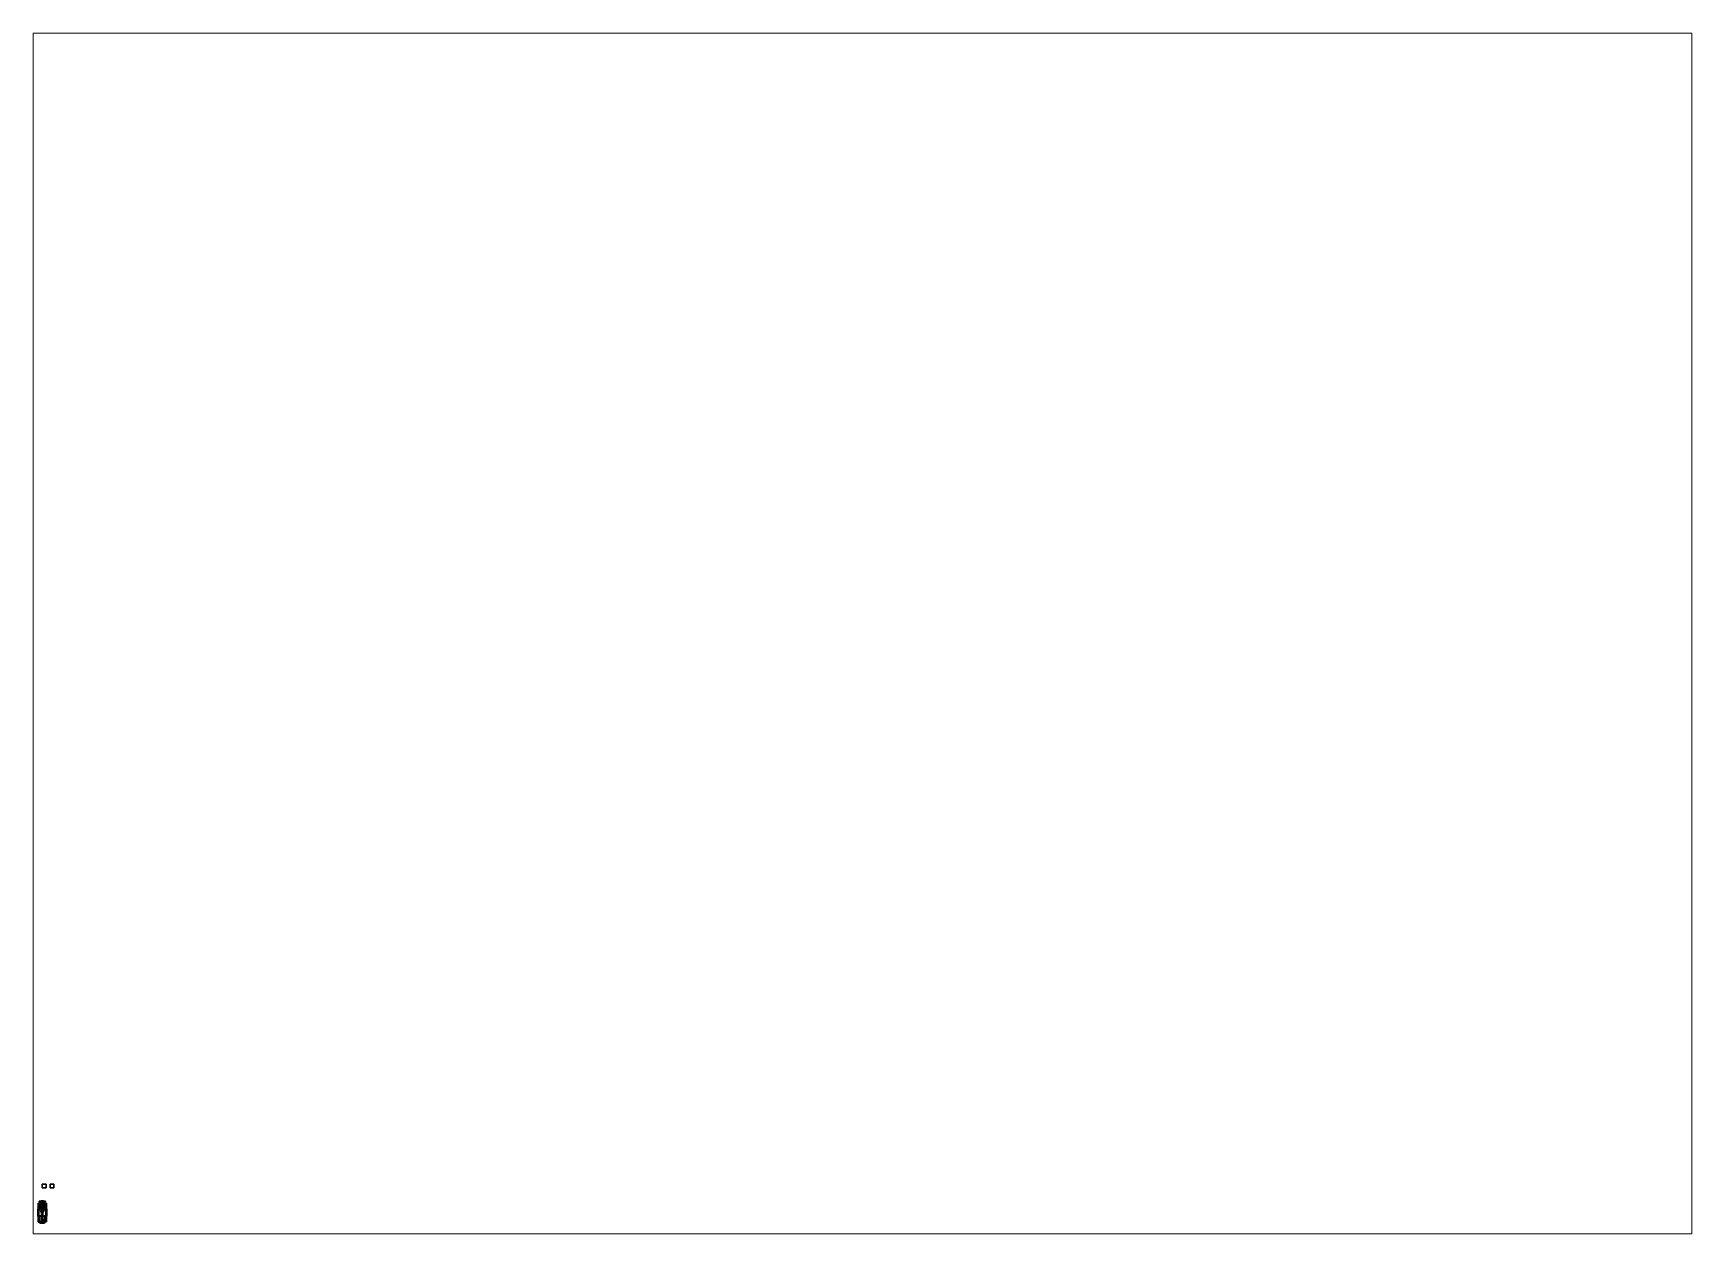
# Paper-space layout 'Layout1' of a CAD drawing. Header units: millimetres. Extents: x 28 to 251, y 20 to 181.
# The model-space entities are those that its viewports show. They can reach past a viewport. Long polylines and large blocks are cut down to what shows.
import ezdxf

# ---------------------------------------------------------------- set-up
doc = ezdxf.new("R2010")
doc.units = ezdxf.units.MM
for name, color, linetype in [('can', 3, 'Continuous'), ('gun', 1, 'Continuous'), ('mudguards', 6, 'Continuous'), ('sleeve', 5, 'Continuous'), ('turret', 2, 'Continuous'), ('wheels', 2, 'Continuous')]:
    doc.layers.add(name, color=color, linetype=linetype)

msp = doc.modelspace()

# ---------------------------------------------------------------- linework, layer by layer
for points in [[(1, 7.5, 1), (1, 7.5), (0, 7.5), (0, 7.5, 1)], [(1, 7.5), (1, 6.5), (0, 6.5), (0, 7.5)], [(0, 7.5), (0, 6.5), (0, 6.5, 1), (0, 7.5, 1)], [(0, 7.5, 1), (0, 6.5, 1), (1, 6.5, 1), (1, 7.5, 1)], [(0, 6.5, 1), (0, 6.5), (1, 6.5), (1, 6.5, 1)], [(1, 6.5, 1), (1, 6.5), (1, 7.5), (1, 7.5, 1)], [(3, 7.5), (3, 6.5), (2, 6.5), (2, 7.5)], [(2, 7.5), (2, 6.5), (3, 6.5), (3, 7.5)], [(-1.14, 1.11, 1.2), (-1.14, -0.7, 1.2), (-1.17, -0.72, 1.2), (-1.17, 1.14, 1.2)], [(-1.17, 1.14, 1.24), (-1.17, -0.72, 1.24), (-1.14, -0.7, 1.24), (-1.14, 1.11, 1.24)], [(-1.17, -0.72, 1.2), (-1.17, -0.72, 1.24), (-1.17, 1.14, 1.24), (-1.17, 1.14, 1.2)], [(-0.92, 1.11, 1.2), (-1.14, 1.11, 1.2), (-1.17, 1.14, 1.2), (-0.91, 1.14, 1.2)], [(-0.91, 1.14, 1.24), (-1.17, 1.14, 1.24), (-1.14, 1.11, 1.24), (-0.92, 1.11, 1.24)], [(-1.17, 1.14, 1.2), (-1.17, 1.14, 1.24), (-0.91, 1.14, 1.24), (-0.91, 1.14, 1.2)], [(-1.17, 1.11, 0.97), (-1.17, 1.11, 1.01), (-0.92, 1.11, 1.01), (-0.92, 1.11, 0.97)], [(-1.17, -0.72, 0.97), (-1.17, -0.72, 1.01), (-1.17, 1.11, 1.01), (-1.17, 1.11, 0.97)], [(-1.14, 1.09, 0.46), (-1.14, -0.7, 0.46), (-1.17, -0.72, 0.46), (-1.17, 1.11, 0.46)], [(-1.17, 1.11, 0.5), (-1.17, -0.72, 0.5), (-1.14, -0.7, 0.5), (-1.14, 1.09, 0.5)], [(-1.17, -0.72, 0.46), (-1.17, -0.72, 0.5), (-1.17, 1.11, 0.5), (-1.17, 1.11, 0.46)], [(-1.17, 1.11, 1.01), (-1.17, -0.72, 1.01), (-1.14, -0.7, 1.01), (-1.14, 1.09, 1.01)], [(-0.92, 1.09, 0.46), (-1.14, 1.09, 0.46), (-1.17, 1.11, 0.46), (-0.92, 1.11, 0.46)], [(-1.17, 1.11, 0.46), (-1.17, 1.11, 0.5), (-0.92, 1.11, 0.5), (-0.92, 1.11, 0.46)], [(-0.92, 1.11, 0.5), (-1.17, 1.11, 0.5), (-1.14, 1.09, 0.5), (-0.92, 1.09, 0.5)], [(-0.92, 1.11, 1.01), (-1.17, 1.11, 1.01), (-1.14, 1.09, 1.01), (-0.92, 1.09, 1.01)], [(-1.14, 1.09, 0.97), (-1.14, -0.7, 0.97), (-1.17, -0.72, 0.97), (-1.17, 1.11, 0.97)], [(-1.17, 1.11, 0.73), (-1.17, -0.72, 0.73), (-1.14, -0.7, 0.73), (-1.14, 1.09, 0.73)], [(-1.17, -0.72, 0.69), (-1.17, -0.72, 0.73), (-1.17, 1.11, 0.73), (-1.17, 1.11, 0.69)], [(-1.14, 1.09, 0.69), (-1.14, -0.7, 0.69), (-1.17, -0.72, 0.69), (-1.17, 1.11, 0.69)], [(-0.92, 1.09, 0.97), (-1.14, 1.09, 0.97), (-1.17, 1.11, 0.97), (-0.92, 1.11, 0.97)], [(-0.92, 1.09, 0.69), (-1.14, 1.09, 0.69), (-1.17, 1.11, 0.69), (-0.92, 1.11, 0.69)], [(-1.17, 1.11, 0.69), (-1.17, 1.11, 0.73), (-0.92, 1.11, 0.73), (-0.92, 1.11, 0.69)], [(-0.92, 1.11, 0.73), (-1.17, 1.11, 0.73), (-1.14, 1.09, 0.73), (-0.92, 1.09, 0.73)], [(-1.14, 1.11, 1.24), (-1.14, -0.7, 1.24), (-1.14, -0.7, 1.2), (-1.14, 1.11, 1.2)], [(-0.92, 1.11, 1.24), (-1.14, 1.11, 1.24), (-1.14, 1.11, 1.2), (-0.92, 1.11, 1.2)], [(-0.92, 1.09, 1.01), (-1.14, 1.09, 1.01), (-1.14, 1.09, 0.97), (-0.92, 1.09, 0.97)], [(-1.14, 1.09, 1.01), (-1.14, -0.7, 1.01), (-1.14, -0.7, 0.97), (-1.14, 1.09, 0.97)], [(-1.14, 1.09, 0.5), (-1.14, -0.7, 0.5), (-1.14, -0.7, 0.46), (-1.14, 1.09, 0.46)], [(-0.92, 1.09, 0.5), (-1.14, 1.09, 0.5), (-1.14, 1.09, 0.46), (-0.92, 1.09, 0.46)], [(-1.14, 1.09, 0.73), (-1.14, -0.7, 0.73), (-1.14, -0.7, 0.69), (-1.14, 1.09, 0.69)], [(-0.92, 1.09, 0.73), (-1.14, 1.09, 0.73), (-1.14, 1.09, 0.69), (-0.92, 1.09, 0.69)], [(0.92, 1.11, 0.42), (0.95, 0.9, 0.42), (-0.95, 0.9, 0.42), (-0.92, 1.11, 0.42)], [(-0.92, 1.11, 0.42), (-0.95, 0.9, 0.42), (-0.95, 0.9, 1.52), (-0.92, 1.11, 1.52)], [(-0.92, 1.11, 1.52), (-0.95, 0.9, 1.52), (-0.89, 0.9, 1.52), (-0.86, 1.11, 1.52)], [(0.95, 0.9, 0.42), (0.95, -0.72, 0.42), (-0.95, -0.72, 0.42), (-0.95, 0.9, 0.42)], [(-0.95, 0.9, 0.42), (-0.95, -0.72, 0.42), (-0.95, -0.72, 1.52), (-0.95, 0.9, 1.52)], [(-0.95, 0.9, 1.52), (-0.95, -0.66, 1.52), (-0.89, -0.66, 1.52), (-0.89, 0.9, 1.52)], [(-0.85, 1.52, 1.38), (-0.92, 1.11, 0.98), (-0.92, 1.11, 1.52), (-0.85, 1.52, 1.52)], [(-0.85, 1.52, 1.52), (-0.92, 1.11, 1.52), (-0.86, 1.11, 1.52), (-0.79, 1.52, 1.52)], [(-0.86, 1.11, 0.72), (-0.89, 0.9, 0.72), (0.89, 0.9, 0.72), (0.86, 1.11, 0.72)], [(-0.89, 0.9, 1.52), (-0.89, 0.9, 0.72), (-0.86, 1.11, 0.72), (-0.86, 1.11, 1.52)], [(-0.89, 0.9, 0.72), (-0.89, -0.66, 0.72), (0.89, -0.66, 0.72), (0.89, 0.9, 0.72)], [(-0.89, -0.66, 1.52), (-0.89, -0.66, 0.72), (-0.89, 0.9, 0.72), (-0.89, 0.9, 1.52)], [(-0.86, 1.11, 1.52), (-0.86, 1.11, 0.98), (-0.79, 1.52, 1.38), (-0.79, 1.52, 1.52)], [(-0.79, 1.52, 1.38), (-0.86, 1.11, 1.38), (-0.6, 1.11, 1.38), (-0.6, 1.52, 1.38)], [(-0.86, 1.11, 1.38), (-0.86, 1.11, 0.72), (-0.6, 1.11, 0.72), (-0.6, 1.11, 1.38)], [(-0.81, 1.74, 1.38), (-0.85, 1.52, 1.38), (-0.85, 1.52, 1.52), (-0.81, 1.74, 1.52)], [(-0.81, 1.74, 1.52), (-0.85, 1.52, 1.52), (0.85, 1.52, 1.52), (0.81, 1.74, 1.52)], [(-0.76, 2.06, 1.38), (-0.81, 1.74, 1.38), (-0.81, 1.74, 1.52), (-0.76, 2.06, 1.4)], [(-0.76, 2.06, 1.4), (-0.81, 1.74, 1.52), (0.81, 1.74, 1.52), (0.76, 2.06, 1.4)], [(-0.77, 3.13, 0.95), (-0.8, 3.13, 0.87), (-0.8, 3.05, 0.87), (-0.77, 3.05, 0.95)], [(-0.8, 3.13, 0.87), (-0.77, 3.13, 0.79), (-0.77, 3.05, 0.79), (-0.8, 3.05, 0.87)], [(-0.61, 3.13, 0.95), (-0.8, 3.13, 0.87), (-0.77, 3.13, 0.95), (-0.69, 3.13, 0.98)], [(-0.58, 3.13, 0.87), (-0.77, 3.13, 0.79), (-0.8, 3.13, 0.87), (-0.61, 3.13, 0.95)], [(-0.76, 3, 0.94), (-0.77, 3.05, 0.95), (-0.8, 3.05, 0.87), (-0.79, 3, 0.87)], [(-0.79, 3, 0.87), (-0.8, 3.05, 0.87), (-0.77, 3.05, 0.79), (-0.76, 3, 0.8)], [(-0.73, 2.95, 0.91), (-0.76, 3, 0.94), (-0.79, 3, 0.87), (-0.74, 2.95, 0.87)], [(-0.74, 2.95, 0.87), (-0.79, 3, 0.87), (-0.76, 3, 0.8), (-0.73, 2.95, 0.83)], [(-0.79, 1.52, 1.38), (0.79, 1.52, 1.38), (0.79, 1.52, 1.52), (-0.79, 1.52, 1.52)], [(-0.69, 3.13, 0.98), (-0.77, 3.13, 0.95), (-0.77, 3.05, 0.95), (-0.69, 3.05, 0.98)], [(-0.77, 3.13, 0.79), (-0.69, 3.13, 0.76), (-0.69, 3.05, 0.76), (-0.77, 3.05, 0.79)], [(-0.61, 3.13, 0.79), (-0.69, 3.13, 0.76), (-0.77, 3.13, 0.79), (-0.58, 3.13, 0.87)], [(-0.69, 3, 0.97), (-0.69, 3.05, 0.98), (-0.77, 3.05, 0.95), (-0.76, 3, 0.94)], [(-0.76, 3, 0.8), (-0.77, 3.05, 0.79), (-0.69, 3.05, 0.76), (-0.69, 3, 0.77)], [(-0.69, 2.95, 0.92), (-0.69, 3, 0.97), (-0.76, 3, 0.94), (-0.73, 2.95, 0.91)], [(-0.73, 2.95, 0.83), (-0.76, 3, 0.8), (-0.69, 3, 0.77), (-0.69, 2.95, 0.82)], [(-0.71, 2.41, 1.28), (-0.76, 2.06, 1.4), (0.76, 2.06, 1.4), (0.71, 2.41, 1.28)], [(-0.71, 2.41, 1.25), (-0.76, 2.06, 1.38), (-0.76, 2.06, 1.4), (-0.71, 2.41, 1.28)], [(-0.69, 2.94, 0.87), (-0.73, 2.95, 0.91), (-0.74, 2.95, 0.87), (-0.69, 2.94, 0.87)], [(-0.69, 2.94, 0.87), (-0.74, 2.95, 0.87), (-0.73, 2.95, 0.83), (-0.69, 2.94, 0.87)], [(-0.69, 2.94, 0.87), (-0.69, 2.95, 0.92), (-0.73, 2.95, 0.91), (-0.69, 2.94, 0.87)], [(-0.69, 2.94, 0.87), (-0.73, 2.95, 0.83), (-0.69, 2.95, 0.82), (-0.69, 2.94, 0.87)], [(-0.68, 2.58, 1.21), (-0.71, 2.41, 1.28), (0.71, 2.41, 1.28), (0.68, 2.58, 1.21)], [(-0.68, 2.58, 0.76), (-0.71, 2.41, 1.25), (-0.71, 2.41, 1.28), (-0.68, 2.58, 1.21)], [(-0.61, 3.13, 0.95), (-0.69, 3.13, 0.98), (-0.69, 3.05, 0.98), (-0.61, 3.05, 0.95)], [(-0.69, 3.13, 0.76), (-0.61, 3.13, 0.79), (-0.61, 3.05, 0.79), (-0.69, 3.05, 0.76)], [(-0.4, 3.08, 0.77), (-0.42, 3.07, 0.76), (-0.69, 3.07, 0.76), (-0.67, 3.08, 0.77)], [(-0.42, 3.07, 0.76), (-0.43, 3.06, 0.77), (-0.67, 3.06, 0.77), (-0.69, 3.07, 0.76)], [(-0.62, 3, 0.94), (-0.61, 3.05, 0.95), (-0.69, 3.05, 0.98), (-0.69, 3, 0.97)], [(-0.69, 3, 0.77), (-0.69, 3.05, 0.76), (-0.61, 3.05, 0.79), (-0.62, 3, 0.8)], [(-0.65, 2.95, 0.91), (-0.62, 3, 0.94), (-0.69, 3, 0.97), (-0.69, 2.95, 0.92)], [(-0.69, 2.95, 0.82), (-0.69, 3, 0.77), (-0.62, 3, 0.8), (-0.65, 2.95, 0.83)], [(-0.69, 2.94, 0.87), (-0.64, 2.95, 0.87), (-0.65, 2.95, 0.91), (-0.69, 2.94, 0.87)], [(-0.69, 2.94, 0.87), (-0.65, 2.95, 0.91), (-0.69, 2.95, 0.92), (-0.69, 2.94, 0.87)], [(-0.69, 2.94, 0.87), (-0.69, 2.95, 0.82), (-0.65, 2.95, 0.83), (-0.69, 2.94, 0.87)], [(-0.69, 2.94, 0.87), (-0.65, 2.95, 0.83), (-0.64, 2.95, 0.87), (-0.69, 2.94, 0.87)], [(0.65, 2.75, 0.58), (0.68, 2.58, 0.52), (-0.68, 2.58, 0.52), (-0.65, 2.75, 0.58)], [(-0.65, 2.75, 0.58), (-0.68, 2.58, 0.52), (-0.68, 2.58, 1.21), (-0.65, 2.75, 1.15)], [(-0.65, 2.75, 1.15), (-0.68, 2.58, 1.21), (0.68, 2.58, 1.21), (0.65, 2.75, 1.15)], [(-0.42, 3.07, 0.78), (-0.4, 3.08, 0.77), (-0.67, 3.08, 0.77), (-0.65, 3.07, 0.78)], [(-0.43, 3.06, 0.77), (-0.42, 3.07, 0.78), (-0.65, 3.07, 0.78), (-0.67, 3.06, 0.77)], [(-0.64, 2.95, 0.87), (-0.59, 3, 0.87), (-0.62, 3, 0.94), (-0.65, 2.95, 0.91)], [(-0.65, 2.95, 0.83), (-0.62, 3, 0.8), (-0.59, 3, 0.87), (-0.64, 2.95, 0.87)], [(-0.56, 2.93, 0.65), (-0.65, 2.75, 0.58), (-0.65, 2.75, 1.15), (-0.56, 2.93, 1.08)], [(-0.56, 2.93, 1.08), (-0.65, 2.75, 1.15), (0.65, 2.75, 1.15), (0.56, 2.93, 1.08)], [(0.56, 2.93, 0.65), (0.65, 2.75, 0.58), (-0.65, 2.75, 0.58), (-0.56, 2.93, 0.65)], [(-0.64, 2.58, 0.52), (-0.64, 2.5, 0.49), (-0.64, 2.5, 0.79), (-0.64, 2.58, 0.76)], [(0.64, 2.58, 0.52), (0.64, 2.5, 0.49), (-0.64, 2.5, 0.49), (-0.64, 2.58, 0.52)], [(-0.64, 2.5, 0.49), (-0.64, 2.35, 0.49), (-0.64, 2.35, 1.21), (-0.64, 2.5, 0.79)], [(0.64, 2.5, 0.49), (0.64, 2.35, 0.49), (-0.64, 2.35, 0.49), (-0.64, 2.5, 0.49)], [(-0.64, 2.35, 0.49), (-0.64, 2.06, 0.49), (-0.64, 2.06, 1.32), (-0.64, 2.35, 1.21)], [(0.64, 2.35, 0.49), (0.64, 2.06, 0.49), (-0.64, 2.06, 0.49), (-0.64, 2.35, 0.49)], [(-0.64, 2.06, 0.49), (-0.64, 1.54, 0.49), (-0.64, 1.54, 1.32), (-0.64, 2.06, 1.32)], [(0.64, 2.06, 0.49), (0.64, 1.54, 0.49), (-0.64, 1.54, 0.49), (-0.64, 2.06, 0.49)], [(-0.64, 1.54, 0.49), (-0.64, 1.17, 0.49), (-0.64, 1.17, 0.95), (-0.64, 1.54, 1.32)], [(0.64, 1.54, 0.49), (0.64, 1.17, 0.49), (-0.64, 1.17, 0.49), (-0.64, 1.54, 0.49)], [(-0.59, 3, 0.87), (-0.58, 3.05, 0.87), (-0.61, 3.05, 0.95), (-0.62, 3, 0.94)], [(-0.62, 3, 0.8), (-0.61, 3.05, 0.79), (-0.58, 3.05, 0.87), (-0.59, 3, 0.87)], [(-0.44, 2.99, 1.06), (-0.62, 2.58, 1.21), (-0.59, 2.59, 1.24), (-0.42, 2.98, 1.09)], [(-0.62, 2.58, 1.21), (-0.44, 2.17, 1.36), (-0.42, 2.2, 1.38), (-0.59, 2.59, 1.24)], [(-0.58, 3.13, 0.87), (-0.61, 3.13, 0.95), (-0.61, 3.05, 0.95), (-0.58, 3.05, 0.87)], [(-0.61, 3.13, 0.79), (-0.58, 3.13, 0.87), (-0.58, 3.05, 0.87), (-0.61, 3.05, 0.79)], [(-0.6, 1.52, 0.72), (0.6, 1.52, 0.72), (0.6, 1.52, 1.38), (-0.6, 1.52, 1.38)], [(-0.6, 1.11, 1.38), (-0.6, 1.11, 0.72), (-0.6, 1.52, 0.72), (-0.6, 1.52, 1.38)], [(-0.6, 1.52, 0.72), (-0.6, 1.11, 0.72), (0.6, 1.11, 0.72), (0.6, 1.52, 0.72)], [(-0.42, 2.98, 1.09), (-0.59, 2.59, 1.24), (-0.33, 2.59, 1.24), (-0.23, 2.81, 1.16)], [(-0.59, 2.59, 1.24), (-0.42, 2.2, 1.38), (-0.23, 2.37, 1.32), (-0.33, 2.59, 1.24)], [(-0.45, 3.05, 0.69), (-0.56, 2.93, 0.65), (-0.56, 2.93, 1.08), (-0.45, 3.05, 1.04)], [(-0.45, 3.05, 1.04), (-0.56, 2.93, 1.08), (0.56, 2.93, 1.08), (0.45, 3.05, 1.04)], [(0.45, 3.05, 0.69), (0.56, 2.93, 0.65), (-0.56, 2.93, 0.65), (-0.45, 3.05, 0.69)], [(-0.29, 3.16, 0.73), (-0.45, 3.05, 0.69), (-0.45, 3.05, 1.04), (-0.29, 3.16, 1)], [(-0.29, 3.16, 1), (-0.45, 3.05, 1.04), (0.45, 3.05, 1.04), (0.29, 3.16, 1)], [(0.29, 3.16, 0.73), (0.45, 3.05, 0.69), (-0.45, 3.05, 0.69), (-0.29, 3.16, 0.73)], [(0, 3.16, 1), (-0.44, 2.99, 1.06), (-0.42, 2.98, 1.09), (0, 3.14, 1.04)], [(-0.44, 2.17, 1.36), (0, 2, 1.42), (0, 2.04, 1.44), (-0.42, 2.2, 1.38)], [(0, 3.14, 1.04), (-0.42, 2.98, 1.09), (-0.23, 2.81, 1.16), (0, 2.9, 1.12)], [(-0.42, 2.2, 1.38), (0, 2.04, 1.44), (0, 2.28, 1.35), (-0.23, 2.37, 1.32)], [(-0.25, 0.17, 1.29), (0, 0.78, 1.29), (-0.25, 0.67, 1.29), (-0.36, 0.42, 1.29)], [(-0.25, 0.67, 0.72), (-0.36, 0.42, 0.72), (-0.36, 0.42, 1.29), (-0.25, 0.67, 1.29)], [(-0.36, 0.42, 0.72), (-0.25, 0.17, 0.72), (-0.25, 0.17, 1.29), (-0.36, 0.42, 1.29)], [(-0.23, 2.81, 1.16), (-0.33, 2.59, 1.24), (-0.28, 2.58, 1.21), (-0.2, 2.77, 1.14)], [(-0.33, 2.59, 1.24), (-0.23, 2.37, 1.32), (-0.2, 2.39, 1.28), (-0.28, 2.58, 1.21)], [(-0.11, 3.22, 0.94), (-0.29, 3.16, 0.79), (-0.29, 3.16, 1), (-0.11, 3.22, 0.97)], [(-0.11, 3.22, 0.97), (-0.29, 3.16, 1), (0.29, 3.16, 1), (0.11, 3.22, 0.97)], [(0.11, 3.22, 0.94), (0.29, 3.16, 0.79), (-0.29, 3.16, 0.79), (-0.11, 3.22, 0.94)], [(0.29, 3.16, 0.79), (0.29, 3.16, 0.73), (-0.29, 3.16, 0.73), (-0.29, 3.16, 0.79)], [(-0.11, 2.58, 1.21), (-0.08, 2.65, 1.18), (-0.2, 2.77, 1.14), (-0.28, 2.58, 1.21)], [(-0.08, 2.51, 1.24), (-0.11, 2.58, 1.21), (-0.28, 2.58, 1.21), (-0.2, 2.39, 1.28)], [(0, 0.78, 0.72), (-0.25, 0.67, 0.72), (-0.25, 0.67, 1.29), (0, 0.78, 1.29)], [(0, 0.06, 1.29), (0.25, 0.67, 1.29), (0, 0.78, 1.29), (-0.25, 0.17, 1.29)], [(-0.25, 0.17, 0.72), (0, 0.06, 0.72), (0, 0.06, 1.29), (-0.25, 0.17, 1.29)], [(0, 2.9, 1.12), (-0.23, 2.81, 1.16), (-0.2, 2.77, 1.14), (0, 2.84, 1.11)], [(-0.23, 2.37, 1.32), (0, 2.28, 1.35), (0, 2.32, 1.31), (-0.2, 2.39, 1.28)], [(-0.08, 2.65, 1.18), (0, 2.68, 1.17), (0, 2.84, 1.11), (-0.2, 2.77, 1.14)], [(0, 2.48, 1.25), (-0.08, 2.51, 1.24), (-0.2, 2.39, 1.28), (0, 2.32, 1.31)], [(-0.11, 1.46, 1.53), (-0.18, 1.46, 1.35), (-0.18, 1.41, 1.35), (-0.11, 1.41, 1.53)], [(-0.18, 1.46, 1.35), (-0.11, 1.46, 1.17), (-0.11, 1.41, 1.17), (-0.18, 1.41, 1.35)], [(0.25, 1.46, 1.53), (-0.18, 1.46, 1.35), (-0.11, 1.46, 1.53), (0.07, 1.46, 1.6)], [(0.32, 1.46, 1.35), (-0.11, 1.46, 1.17), (-0.18, 1.46, 1.35), (0.25, 1.46, 1.53)], [(-0.11, 1.41, 1.17), (0.32, 1.41, 1.35), (0.25, 1.41, 1.53), (-0.18, 1.41, 1.35)], [(-0.18, 1.41, 1.35), (0.25, 1.41, 1.53), (0.07, 1.41, 1.6), (-0.11, 1.41, 1.53)], [(-0.12, 1.03, 1.01), (-0.14, 0.99, 1.01), (-0.14, 0.88, 1.46), (-0.12, 0.92, 1.46)], [(-0.14, 0.99, 1.01), (-0.01, 0.93, 1.01), (-0.01, 0.82, 1.46), (-0.14, 0.88, 1.46)], [(-0.14, 0.88, 1.46), (-0.01, 0.82, 1.46), (-0.01, 0.87, 1.46), (-0.12, 0.92, 1.46)], [(-0.13, 1.32, 0.72), (-0.13, 0.98, 0.72), (-0.13, 0.98, 1.01), (-0.13, 1.32, 1.01)], [(-0.13, 0.98, 1.01), (0.29, 0.98, 1.01), (0.29, 1.32, 1.01), (-0.13, 1.32, 1.01)], [(-0.13, 1.32, 1.01), (0.29, 1.32, 1.01), (0.29, 1.32, 0.72), (-0.13, 1.32, 0.72)], [(-0.03, 0.93, 1.01), (0.18, 0.93, 1.01), (0.29, 0.98, 1.01), (-0.13, 0.98, 1.01)], [(-0.13, 0.98, 0.72), (-0.03, 0.93, 0.72), (-0.03, 0.93, 1.01), (-0.13, 0.98, 1.01)], [(-0.12, 0.92, 1.46), (-0.01, 0.87, 1.46), (-0.01, 0.98, 1.01), (-0.12, 1.03, 1.01)], [(0.11, 3.22, 0.97), (0.11, 3.22, 0.94), (-0.11, 3.22, 0.94), (-0.11, 3.22, 0.97)], [(-0.11, 2.6, 1.26), (-0.08, 2.67, 1.23), (-0.08, 2.65, 1.18), (-0.11, 2.58, 1.21)], [(-0.11, 2.6, 1.26), (0.08, 2.52, 1.28), (0.11, 2.6, 1.26), (-0.08, 2.67, 1.23)], [(-0.08, 2.52, 1.28), (-0.11, 2.6, 1.26), (-0.11, 2.58, 1.21), (-0.08, 2.51, 1.24)], [(-0.08, 2.52, 1.28), (0, 2.49, 1.29), (0.08, 2.52, 1.28), (-0.11, 2.6, 1.26)], [(0.07, 1.46, 1.6), (-0.11, 1.46, 1.53), (-0.11, 1.41, 1.53), (0.07, 1.41, 1.6)], [(-0.11, 1.46, 1.17), (0.07, 1.46, 1.1), (0.07, 1.41, 1.1), (-0.11, 1.41, 1.17)], [(0.25, 1.46, 1.17), (0.07, 1.46, 1.1), (-0.11, 1.46, 1.17), (0.32, 1.46, 1.35)], [(0.07, 1.41, 1.1), (0.25, 1.41, 1.17), (0.32, 1.41, 1.35), (-0.11, 1.41, 1.17)], [(-0.08, 2.67, 1.23), (0.11, 2.6, 1.26), (0.08, 2.67, 1.23), (0, 2.7, 1.22)], [(-0.08, 2.67, 1.23), (0, 2.7, 1.22), (0, 2.68, 1.17), (-0.08, 2.65, 1.18)], [(0, 2.49, 1.29), (-0.08, 2.52, 1.28), (-0.08, 2.51, 1.24), (0, 2.48, 1.25)], [(-0.03, 0.93, 0.72), (0.18, 0.93, 0.72), (0.18, 0.93, 1.01), (-0.03, 0.93, 1.01)], [(-0.01, 0.87, 1.46), (0.13, 0.87, 1.46), (0.13, 0.98, 1.01), (-0.01, 0.98, 1.01)], [(-0.01, 0.93, 1.01), (0.15, 0.93, 1.01), (0.15, 0.82, 1.46), (-0.01, 0.82, 1.46)], [(-0.01, 0.82, 1.46), (0.15, 0.82, 1.46), (0.13, 0.87, 1.46), (-0.01, 0.87, 1.46)], [(0.44, 2.99, 1.06), (0, 3.16, 1), (0, 3.14, 1.04), (0.42, 2.98, 1.09)], [(0.42, 2.98, 1.09), (0, 3.14, 1.04), (0, 2.9, 1.12), (0.23, 2.81, 1.16)], [(0.23, 2.81, 1.16), (0, 2.9, 1.12), (0, 2.84, 1.11), (0.2, 2.77, 1.14)], [(0, 2.68, 1.17), (0.08, 2.65, 1.18), (0.2, 2.77, 1.14), (0, 2.84, 1.11)], [(0, 2.7, 1.22), (0.08, 2.67, 1.23), (0.08, 2.65, 1.18), (0, 2.68, 1.17)], [(0.08, 2.52, 1.28), (0, 2.49, 1.29), (0, 2.48, 1.25), (0.08, 2.51, 1.24)], [(0.08, 2.51, 1.24), (0, 2.48, 1.25), (0, 2.32, 1.31), (0.2, 2.39, 1.28)], [(0, 2.28, 1.35), (0.23, 2.37, 1.32), (0.2, 2.39, 1.28), (0, 2.32, 1.31)], [(0, 2.04, 1.44), (0.42, 2.2, 1.38), (0.23, 2.37, 1.32), (0, 2.28, 1.35)], [(0, 2, 1.42), (0.44, 2.17, 1.36), (0.42, 2.2, 1.38), (0, 2.04, 1.44)], [(0.25, 0.67, 0.72), (0, 0.78, 0.72), (0, 0.78, 1.29), (0.25, 0.67, 1.29)], [(0.25, 0.17, 1.29), (0.36, 0.42, 1.29), (0.25, 0.67, 1.29), (0, 0.06, 1.29)], [(0, 0.06, 0.72), (0.25, 0.17, 0.72), (0.25, 0.17, 1.29), (0, 0.06, 1.29)], [(0.25, 1.46, 1.53), (0.07, 1.46, 1.6), (0.07, 1.41, 1.6), (0.25, 1.41, 1.53)], [(0.07, 1.46, 1.1), (0.25, 1.46, 1.17), (0.25, 1.41, 1.17), (0.07, 1.41, 1.1)], [(0.08, 2.65, 1.18), (0.11, 2.58, 1.21), (0.28, 2.58, 1.21), (0.2, 2.77, 1.14)], [(0.08, 2.67, 1.23), (0.11, 2.6, 1.26), (0.11, 2.58, 1.21), (0.08, 2.65, 1.18)], [(0.11, 2.6, 1.26), (0.08, 2.52, 1.28), (0.08, 2.51, 1.24), (0.11, 2.58, 1.21)], [(0.11, 2.58, 1.21), (0.08, 2.51, 1.24), (0.2, 2.39, 1.28), (0.28, 2.58, 1.21)], [(0.29, 3.16, 1), (0.29, 3.16, 0.79), (0.11, 3.22, 0.94), (0.11, 3.22, 0.97)], [(0.13, 0.87, 1.46), (0.27, 0.93, 1.46), (0.27, 1.04, 1.01), (0.13, 0.98, 1.01)], [(0.15, 0.82, 1.46), (0.29, 0.89, 1.46), (0.27, 0.93, 1.46), (0.13, 0.87, 1.46)], [(0.15, 0.93, 1.01), (0.29, 1, 1.01), (0.29, 0.89, 1.46), (0.15, 0.82, 1.46)], [(0.29, 0.98, 1.01), (0.18, 0.93, 1.01), (0.18, 0.93, 0.72), (0.29, 0.98, 0.72)], [(0.33, 2.59, 1.24), (0.23, 2.81, 1.16), (0.2, 2.77, 1.14), (0.28, 2.58, 1.21)], [(0.23, 2.37, 1.32), (0.33, 2.59, 1.24), (0.28, 2.58, 1.21), (0.2, 2.39, 1.28)], [(0.59, 2.59, 1.24), (0.42, 2.98, 1.09), (0.23, 2.81, 1.16), (0.33, 2.59, 1.24)], [(0.42, 2.2, 1.38), (0.59, 2.59, 1.24), (0.33, 2.59, 1.24), (0.23, 2.37, 1.32)], [(0.32, 1.46, 1.35), (0.25, 1.46, 1.53), (0.25, 1.41, 1.53), (0.32, 1.41, 1.35)], [(0.25, 1.46, 1.17), (0.32, 1.46, 1.35), (0.32, 1.41, 1.35), (0.25, 1.41, 1.17)], [(0.36, 0.42, 0.72), (0.25, 0.67, 0.72), (0.25, 0.67, 1.29), (0.36, 0.42, 1.29)], [(0.25, 0.17, 0.72), (0.36, 0.42, 0.72), (0.36, 0.42, 1.29), (0.25, 0.17, 1.29)], [(0.27, 0.93, 1.46), (0.29, 0.89, 1.46), (0.29, 1, 1.01), (0.27, 1.04, 1.01)], [(0.45, 3.05, 1.04), (0.45, 3.05, 0.69), (0.29, 3.16, 0.73), (0.29, 3.16, 1)], [(0.29, 1.32, 1.01), (0.29, 0.98, 1.01), (0.29, 0.98, 0.72), (0.29, 1.32, 0.72)], [(0.42, 3.07, 0.76), (0.4, 3.08, 0.77), (0.67, 3.08, 0.77), (0.69, 3.07, 0.76)], [(0.4, 3.08, 0.77), (0.42, 3.07, 0.78), (0.65, 3.07, 0.78), (0.67, 3.08, 0.77)], [(0.43, 3.06, 0.77), (0.42, 3.07, 0.76), (0.69, 3.07, 0.76), (0.67, 3.06, 0.77)], [(0.42, 3.07, 0.78), (0.43, 3.06, 0.77), (0.67, 3.06, 0.77), (0.65, 3.07, 0.78)], [(0.62, 2.58, 1.21), (0.44, 2.99, 1.06), (0.42, 2.98, 1.09), (0.59, 2.59, 1.24)], [(0.44, 2.17, 1.36), (0.62, 2.58, 1.21), (0.59, 2.59, 1.24), (0.42, 2.2, 1.38)], [(0.56, 2.93, 1.08), (0.56, 2.93, 0.65), (0.45, 3.05, 0.69), (0.45, 3.05, 1.04)], [(0.65, 2.75, 1.15), (0.65, 2.75, 0.58), (0.56, 2.93, 0.65), (0.56, 2.93, 1.08)], [(0.8, 3.13, 0.87), (0.61, 3.13, 0.79), (0.58, 3.13, 0.87), (0.77, 3.13, 0.95)], [(0.77, 3.13, 0.95), (0.58, 3.13, 0.87), (0.61, 3.13, 0.95), (0.69, 3.13, 0.98)], [(0.61, 3.13, 0.95), (0.58, 3.13, 0.87), (0.58, 3.05, 0.87), (0.61, 3.05, 0.95)], [(0.58, 3.13, 0.87), (0.61, 3.13, 0.79), (0.61, 3.05, 0.79), (0.58, 3.05, 0.87)], [(0.62, 3, 0.94), (0.61, 3.05, 0.95), (0.58, 3.05, 0.87), (0.59, 3, 0.87)], [(0.59, 3, 0.87), (0.58, 3.05, 0.87), (0.61, 3.05, 0.79), (0.62, 3, 0.8)], [(0.65, 2.95, 0.91), (0.62, 3, 0.94), (0.59, 3, 0.87), (0.64, 2.95, 0.87)], [(0.64, 2.95, 0.87), (0.59, 3, 0.87), (0.62, 3, 0.8), (0.65, 2.95, 0.83)], [(0.6, 1.52, 1.38), (0.6, 1.11, 1.38), (0.86, 1.11, 1.38), (0.79, 1.52, 1.38)], [(0.6, 1.52, 0.72), (0.6, 1.11, 0.72), (0.6, 1.11, 1.38), (0.6, 1.52, 1.38)], [(0.6, 1.11, 1.38), (0.6, 1.11, 0.72), (0.86, 1.11, 0.72), (0.86, 1.11, 1.38)], [(0.77, 3.13, 0.79), (0.69, 3.13, 0.76), (0.61, 3.13, 0.79), (0.8, 3.13, 0.87)], [(0.61, 3.13, 0.79), (0.69, 3.13, 0.76), (0.69, 3.05, 0.76), (0.61, 3.05, 0.79)], [(0.69, 3.13, 0.98), (0.61, 3.13, 0.95), (0.61, 3.05, 0.95), (0.69, 3.05, 0.98)], [(0.62, 3, 0.8), (0.61, 3.05, 0.79), (0.69, 3.05, 0.76), (0.69, 3, 0.77)], [(0.69, 3, 0.97), (0.69, 3.05, 0.98), (0.61, 3.05, 0.95), (0.62, 3, 0.94)], [(0.69, 2.95, 0.92), (0.69, 3, 0.97), (0.62, 3, 0.94), (0.65, 2.95, 0.91)], [(0.65, 2.95, 0.83), (0.62, 3, 0.8), (0.69, 3, 0.77), (0.69, 2.95, 0.82)], [(0.69, 2.94, 0.87), (0.64, 2.95, 0.87), (0.65, 2.95, 0.83), (0.69, 2.94, 0.87)], [(0.69, 2.94, 0.87), (0.65, 2.95, 0.91), (0.64, 2.95, 0.87), (0.69, 2.94, 0.87)], [(0.64, 2.5, 0.79), (0.64, 2.5, 0.49), (0.64, 2.58, 0.52), (0.64, 2.58, 0.76)], [(0.64, 2.35, 1.21), (0.64, 2.35, 0.49), (0.64, 2.5, 0.49), (0.64, 2.5, 0.79)], [(0.64, 2.06, 1.32), (0.64, 2.06, 0.49), (0.64, 2.35, 0.49), (0.64, 2.35, 1.21)], [(0.64, 1.54, 1.32), (0.64, 1.54, 0.49), (0.64, 2.06, 0.49), (0.64, 2.06, 1.32)], [(0.64, 1.17, 0.95), (0.64, 1.17, 0.49), (0.64, 1.54, 0.49), (0.64, 1.54, 1.32)], [(0.69, 2.94, 0.87), (0.69, 2.95, 0.92), (0.65, 2.95, 0.91), (0.69, 2.94, 0.87)], [(0.69, 2.94, 0.87), (0.65, 2.95, 0.83), (0.69, 2.95, 0.82), (0.69, 2.94, 0.87)], [(0.68, 2.58, 1.21), (0.68, 2.58, 0.52), (0.65, 2.75, 0.58), (0.65, 2.75, 1.15)], [(0.71, 2.41, 1.28), (0.71, 2.41, 1.25), (0.68, 2.58, 0.76), (0.68, 2.58, 1.21)], [(0.69, 3.13, 0.76), (0.77, 3.13, 0.79), (0.77, 3.05, 0.79), (0.69, 3.05, 0.76)], [(0.77, 3.13, 0.95), (0.69, 3.13, 0.98), (0.69, 3.05, 0.98), (0.77, 3.05, 0.95)], [(0.69, 3, 0.77), (0.69, 3.05, 0.76), (0.77, 3.05, 0.79), (0.76, 3, 0.8)], [(0.76, 3, 0.94), (0.77, 3.05, 0.95), (0.69, 3.05, 0.98), (0.69, 3, 0.97)], [(0.73, 2.95, 0.91), (0.76, 3, 0.94), (0.69, 3, 0.97), (0.69, 2.95, 0.92)], [(0.69, 2.95, 0.82), (0.69, 3, 0.77), (0.76, 3, 0.8), (0.73, 2.95, 0.83)], [(0.69, 2.94, 0.87), (0.73, 2.95, 0.91), (0.69, 2.95, 0.92), (0.69, 2.94, 0.87)], [(0.69, 2.94, 0.87), (0.73, 2.95, 0.83), (0.74, 2.95, 0.87), (0.69, 2.94, 0.87)], [(0.69, 2.94, 0.87), (0.69, 2.95, 0.82), (0.73, 2.95, 0.83), (0.69, 2.94, 0.87)], [(0.69, 2.94, 0.87), (0.74, 2.95, 0.87), (0.73, 2.95, 0.91), (0.69, 2.94, 0.87)], [(0.76, 2.06, 1.4), (0.76, 2.06, 1.38), (0.71, 2.41, 1.25), (0.71, 2.41, 1.28)], [(0.74, 2.95, 0.87), (0.79, 3, 0.87), (0.76, 3, 0.94), (0.73, 2.95, 0.91)], [(0.73, 2.95, 0.83), (0.76, 3, 0.8), (0.79, 3, 0.87), (0.74, 2.95, 0.87)], [(0.79, 3, 0.87), (0.8, 3.05, 0.87), (0.77, 3.05, 0.95), (0.76, 3, 0.94)], [(0.76, 3, 0.8), (0.77, 3.05, 0.79), (0.8, 3.05, 0.87), (0.79, 3, 0.87)], [(0.81, 1.74, 1.52), (0.81, 1.74, 1.38), (0.76, 2.06, 1.38), (0.76, 2.06, 1.4)], [(0.8, 3.13, 0.87), (0.77, 3.13, 0.95), (0.77, 3.05, 0.95), (0.8, 3.05, 0.87)], [(0.77, 3.13, 0.79), (0.8, 3.13, 0.87), (0.8, 3.05, 0.87), (0.77, 3.05, 0.79)], [(0.79, 1.52, 1.52), (0.86, 1.11, 1.52), (0.92, 1.11, 1.52), (0.85, 1.52, 1.52)], [(0.79, 1.52, 1.38), (0.86, 1.11, 0.98), (0.86, 1.11, 1.52), (0.79, 1.52, 1.52)], [(0.85, 1.52, 1.52), (0.85, 1.52, 1.38), (0.81, 1.74, 1.38), (0.81, 1.74, 1.52)], [(0.92, 1.11, 1.52), (0.92, 1.11, 0.98), (0.85, 1.52, 1.38), (0.85, 1.52, 1.52)], [(0.86, 1.11, 1.52), (0.89, 0.9, 1.52), (0.95, 0.9, 1.52), (0.92, 1.11, 1.52)], [(0.86, 1.11, 0.72), (0.89, 0.9, 0.72), (0.89, 0.9, 1.52), (0.86, 1.11, 1.52)], [(0.89, 0.9, 1.52), (0.89, -0.66, 1.52), (0.95, -0.66, 1.52), (0.95, 0.9, 1.52)], [(0.89, 0.9, 0.72), (0.89, -0.66, 0.72), (0.89, -0.66, 1.52), (0.89, 0.9, 1.52)], [(0.92, 1.11, 1.24), (1.14, 1.11, 1.24), (1.17, 1.14, 1.24), (0.91, 1.14, 1.24)], [(0.91, 1.14, 1.2), (1.17, 1.14, 1.2), (1.14, 1.11, 1.2), (0.92, 1.11, 1.2)], [(1.17, 1.14, 1.24), (1.17, 1.14, 1.2), (0.91, 1.14, 1.2), (0.91, 1.14, 1.24)], [(0.95, 0.9, 1.52), (0.95, 0.9, 0.42), (0.92, 1.11, 0.42), (0.92, 1.11, 1.52)], [(0.92, 1.11, 1.2), (1.14, 1.11, 1.2), (1.14, 1.11, 1.24), (0.92, 1.11, 1.24)], [(0.92, 1.09, 1.01), (1.14, 1.09, 1.01), (1.17, 1.11, 1.01), (0.92, 1.11, 1.01)], [(0.92, 1.11, 0.97), (1.17, 1.11, 0.97), (1.14, 1.09, 0.97), (0.92, 1.09, 0.97)], [(1.17, 1.11, 1.01), (1.17, 1.11, 0.97), (0.92, 1.11, 0.97), (0.92, 1.11, 1.01)], [(1.17, 1.11, 0.73), (1.17, 1.11, 0.69), (0.92, 1.11, 0.69), (0.92, 1.11, 0.73)], [(0.92, 1.11, 0.69), (1.17, 1.11, 0.69), (1.14, 1.09, 0.69), (0.92, 1.09, 0.69)], [(0.92, 1.09, 0.73), (1.14, 1.09, 0.73), (1.17, 1.11, 0.73), (0.92, 1.11, 0.73)], [(1.17, 1.11, 0.5), (1.17, 1.11, 0.46), (0.92, 1.11, 0.46), (0.92, 1.11, 0.5)], [(0.92, 1.11, 0.46), (1.17, 1.11, 0.46), (1.14, 1.09, 0.46), (0.92, 1.09, 0.46)], [(0.92, 1.09, 0.5), (1.14, 1.09, 0.5), (1.17, 1.11, 0.5), (0.92, 1.11, 0.5)], [(0.92, 1.09, 0.97), (1.14, 1.09, 0.97), (1.14, 1.09, 1.01), (0.92, 1.09, 1.01)], [(0.92, 1.09, 0.69), (1.14, 1.09, 0.69), (1.14, 1.09, 0.73), (0.92, 1.09, 0.73)], [(0.92, 1.09, 0.46), (1.14, 1.09, 0.46), (1.14, 1.09, 0.5), (0.92, 1.09, 0.5)], [(0.95, -0.72, 1.52), (0.95, -0.72, 0.42), (0.95, 0.9, 0.42), (0.95, 0.9, 1.52)], [(1.14, 1.11, 1.24), (1.14, -0.7, 1.24), (1.17, -0.72, 1.24), (1.17, 1.14, 1.24)], [(1.17, 1.14, 1.2), (1.17, -0.72, 1.2), (1.14, -0.7, 1.2), (1.14, 1.11, 1.2)], [(1.14, 1.11, 1.2), (1.14, -0.7, 1.2), (1.14, -0.7, 1.24), (1.14, 1.11, 1.24)], [(1.17, 1.11, 0.97), (1.17, -0.72, 0.97), (1.14, -0.7, 0.97), (1.14, 1.09, 0.97)], [(1.14, 1.09, 1.01), (1.14, -0.7, 1.01), (1.17, -0.72, 1.01), (1.17, 1.11, 1.01)], [(1.14, 1.09, 0.73), (1.14, -0.7, 0.73), (1.17, -0.72, 0.73), (1.17, 1.11, 0.73)], [(1.17, 1.11, 0.69), (1.17, -0.72, 0.69), (1.14, -0.7, 0.69), (1.14, 1.09, 0.69)], [(1.17, 1.11, 0.46), (1.17, -0.72, 0.46), (1.14, -0.7, 0.46), (1.14, 1.09, 0.46)], [(1.14, 1.09, 0.5), (1.14, -0.7, 0.5), (1.17, -0.72, 0.5), (1.17, 1.11, 0.5)], [(1.14, 1.09, 0.97), (1.14, -0.7, 0.97), (1.14, -0.7, 1.01), (1.14, 1.09, 1.01)], [(1.14, 1.09, 0.69), (1.14, -0.7, 0.69), (1.14, -0.7, 0.73), (1.14, 1.09, 0.73)], [(1.14, 1.09, 0.46), (1.14, -0.7, 0.46), (1.14, -0.7, 0.5), (1.14, 1.09, 0.5)], [(1.17, -0.72, 1.24), (1.17, -0.72, 1.2), (1.17, 1.14, 1.2), (1.17, 1.14, 1.24)], [(1.17, -0.72, 1.01), (1.17, -0.72, 0.97), (1.17, 1.11, 0.97), (1.17, 1.11, 1.01)], [(1.17, -0.72, 0.73), (1.17, -0.72, 0.69), (1.17, 1.11, 0.69), (1.17, 1.11, 0.73)], [(1.17, -0.72, 0.5), (1.17, -0.72, 0.46), (1.17, 1.11, 0.46), (1.17, 1.11, 0.5)], [(-0.95, -0.72, 0.46), (-1.17, -0.72, 0.46), (-1.14, -0.7, 0.46), (-0.95, -0.7, 0.46)], [(-0.95, -0.7, 0.5), (-1.14, -0.7, 0.5), (-1.17, -0.72, 0.5), (-0.95, -0.72, 0.5)], [(-0.95, -0.7, 1.01), (-1.14, -0.7, 1.01), (-1.17, -0.72, 1.01), (-0.95, -0.72, 1.01)], [(-0.95, -0.72, 0.97), (-1.17, -0.72, 0.97), (-1.14, -0.7, 0.97), (-0.95, -0.7, 0.97)], [(-0.95, -0.7, 0.73), (-1.14, -0.7, 0.73), (-1.17, -0.72, 0.73), (-0.95, -0.72, 0.73)], [(-0.95, -0.72, 0.69), (-1.17, -0.72, 0.69), (-1.14, -0.7, 0.69), (-0.95, -0.7, 0.69)], [(-0.95, -0.72, 1.2), (-1.17, -0.72, 1.2), (-1.14, -0.7, 1.2), (-0.95, -0.7, 1.2)], [(-0.95, -0.7, 1.24), (-1.14, -0.7, 1.24), (-1.17, -0.72, 1.24), (-0.95, -0.72, 1.24)], [(-0.95, -0.72, 1.01), (-1.17, -0.72, 1.01), (-1.17, -0.72, 0.97), (-0.95, -0.72, 0.97)], [(-0.95, -0.72, 0.5), (-1.17, -0.72, 0.5), (-1.17, -0.72, 0.46), (-0.95, -0.72, 0.46)], [(-0.95, -0.72, 0.73), (-1.17, -0.72, 0.73), (-1.17, -0.72, 0.69), (-0.95, -0.72, 0.69)], [(-0.95, -0.72, 1.24), (-1.17, -0.72, 1.24), (-1.17, -0.72, 1.2), (-0.95, -0.72, 1.2)], [(-1.14, -0.7, 0.97), (-1.14, -0.7, 1.01), (-0.95, -0.7, 1.01), (-0.95, -0.7, 0.97)], [(-1.14, -0.7, 0.46), (-1.14, -0.7, 0.5), (-0.95, -0.7, 0.5), (-0.95, -0.7, 0.46)], [(-1.14, -0.7, 0.69), (-1.14, -0.7, 0.73), (-0.95, -0.7, 0.73), (-0.95, -0.7, 0.69)], [(-1.14, -0.7, 1.2), (-1.14, -0.7, 1.24), (-0.95, -0.7, 1.24), (-0.95, -0.7, 1.2)], [(-0.95, -0.66, 1.65), (-0.95, -0.66, 1.52), (-0.95, -0.72, 1.52), (-0.95, -0.72, 1.65)], [(0.35, -0.66, 1.75), (0.95, -0.66, 1.65), (-0.95, -0.66, 1.65), (-0.35, -0.66, 1.75)], [(-0.35, -0.66, 1.75), (-0.95, -0.66, 1.65), (-0.95, -0.72, 1.65), (-0.35, -0.72, 1.75)], [(-0.95, -0.72, 0.72), (-0.95, -0.72, 0.42), (0.95, -0.72, 0.42), (0.95, -0.72, 0.72)], [(-0.95, -0.72, 0.72), (0.95, -0.72, 0.72), (0.95, -0.72, 1.65), (-0.95, -0.72, 1.65)], [(-0.95, -0.72, 1.65), (0.95, -0.72, 1.65), (0.35, -0.72, 1.75), (-0.35, -0.72, 1.75)], [(-0.92, -1.81, 1.41), (-0.89, -1.76, 1.36), (-0.89, -2.29, 0.91), (-0.92, -2.34, 0.97)], [(-0.72, -1.81, 1.41), (-0.89, -1.76, 1.36), (-0.92, -1.81, 1.41), (-0.75, -1.86, 1.46)], [(-0.89, -1.86, 1.46), (-0.92, -1.81, 1.41), (-0.92, -2.34, 0.97), (-0.89, -2.38, 1.02)], [(-0.75, -1.86, 1.46), (-0.92, -1.81, 1.41), (-0.89, -1.86, 1.46), (-0.82, -1.87, 1.49)], [(-0.75, -2.38, 1.02), (-0.92, -2.34, 0.97), (-0.89, -2.29, 0.91), (-0.72, -2.34, 0.97)], [(-0.82, -2.4, 1.04), (-0.89, -2.38, 1.02), (-0.92, -2.34, 0.97), (-0.75, -2.38, 1.02)], [(0.89, -0.66, 1.65), (0.89, -0.66, 0.72), (-0.89, -0.66, 0.72), (-0.89, -0.66, 1.65)], [(-0.89, -1.76, 1.36), (-0.82, -1.75, 1.33), (-0.82, -2.27, 0.89), (-0.89, -2.29, 0.91)], [(-0.75, -1.76, 1.36), (-0.82, -1.75, 1.33), (-0.89, -1.76, 1.36), (-0.72, -1.81, 1.41)], [(-0.82, -1.87, 1.49), (-0.89, -1.86, 1.46), (-0.89, -2.38, 1.02), (-0.82, -2.4, 1.04)], [(-0.72, -2.34, 0.97), (-0.89, -2.29, 0.91), (-0.82, -2.27, 0.89), (-0.75, -2.29, 0.91)], [(-0.82, -1.75, 1.33), (-0.75, -1.76, 1.36), (-0.75, -2.29, 0.91), (-0.82, -2.27, 0.89)], [(-0.75, -1.86, 1.46), (-0.82, -1.87, 1.49), (-0.82, -2.4, 1.04), (-0.75, -2.38, 1.02)], [(-0.75, -1.76, 1.36), (-0.72, -1.81, 1.41), (-0.72, -2.34, 0.97), (-0.75, -2.29, 0.91)], [(-0.72, -1.81, 1.41), (-0.75, -1.86, 1.46), (-0.75, -2.38, 1.02), (-0.72, -2.34, 0.97)], [(-0.64, -0.72, 0.57), (-0.6, -2.18, 0.57), (-0.6, -2.1, 1.45), (-0.64, -0.72, 1.65)], [(0.64, -0.72, 0.57), (0.6, -2.18, 0.57), (-0.6, -2.18, 0.57), (-0.64, -0.72, 0.57)], [(-0.64, -0.72, 1.65), (-0.6, -2.1, 1.45), (-0.13, -2.1, 1.51), (-0.13, -0.72, 1.73)], [(0.13, -0.72, 1.73), (0.64, -0.72, 1.65), (-0.64, -0.72, 1.65), (-0.13, -0.72, 1.73)], [(-0.6, -2.18, 0.57), (-0.6, -2.28, 0.57), (-0.59, -2.49, 1.25), (-0.6, -2.1, 1.45)], [(-0.6, -2.1, 1.45), (-0.59, -2.49, 1.25), (-0.13, -2.49, 1.27), (-0.13, -2.1, 1.51)], [(0.6, -2.18, 0.57), (0.6, -2.28, 0.57), (-0.6, -2.28, 0.57), (-0.6, -2.18, 0.57)], [(-0.59, -2.49, 1.25), (-0.6, -2.28, 0.57), (0.6, -2.28, 0.57), (0.59, -2.49, 1.25)], [(-0.13, -2.49, 1.27), (-0.59, -2.49, 1.25), (0.59, -2.49, 1.25), (0.13, -2.49, 1.27)], [(-0.35, -0.72, 1.75), (0.35, -0.72, 1.75), (0.35, -0.66, 1.75), (-0.35, -0.66, 1.75)], [(-0.13, -0.72, 1.73), (-0.13, -2.1, 1.51), (0.13, -2.1, 1.51), (0.13, -0.72, 1.73)], [(-0.13, -2.1, 1.51), (-0.13, -2.49, 1.27), (0.13, -2.49, 1.27), (0.13, -2.1, 1.51)], [(0.13, -2.1, 1.51), (0.6, -2.1, 1.45), (0.64, -0.72, 1.65), (0.13, -0.72, 1.73)], [(0.13, -2.49, 1.27), (0.59, -2.49, 1.25), (0.6, -2.1, 1.45), (0.13, -2.1, 1.51)], [(0.35, -0.72, 1.75), (0.95, -0.72, 1.65), (0.95, -0.66, 1.65), (0.35, -0.66, 1.75)], [(0.59, -2.49, 1.25), (0.6, -2.28, 0.57), (0.6, -2.18, 0.57), (0.6, -2.1, 1.45)], [(0.6, -2.1, 1.45), (0.6, -2.18, 0.57), (0.64, -0.72, 0.57), (0.64, -0.72, 1.65)], [(0.95, -0.72, 1.65), (0.95, -0.72, 1.52), (0.95, -0.66, 1.52), (0.95, -0.66, 1.65)], [(1.14, -0.7, 1.24), (1.14, -0.7, 1.2), (0.95, -0.7, 1.2), (0.95, -0.7, 1.24)], [(0.95, -0.72, 1.24), (1.17, -0.72, 1.24), (1.14, -0.7, 1.24), (0.95, -0.7, 1.24)], [(0.95, -0.7, 1.2), (1.14, -0.7, 1.2), (1.17, -0.72, 1.2), (0.95, -0.72, 1.2)], [(0.95, -0.72, 1.01), (1.17, -0.72, 1.01), (1.14, -0.7, 1.01), (0.95, -0.7, 1.01)], [(0.95, -0.7, 0.97), (1.14, -0.7, 0.97), (1.17, -0.72, 0.97), (0.95, -0.72, 0.97)], [(1.14, -0.7, 1.01), (1.14, -0.7, 0.97), (0.95, -0.7, 0.97), (0.95, -0.7, 1.01)], [(1.14, -0.7, 0.73), (1.14, -0.7, 0.69), (0.95, -0.7, 0.69), (0.95, -0.7, 0.73)], [(0.95, -0.7, 0.69), (1.14, -0.7, 0.69), (1.17, -0.72, 0.69), (0.95, -0.72, 0.69)], [(0.95, -0.72, 0.73), (1.17, -0.72, 0.73), (1.14, -0.7, 0.73), (0.95, -0.7, 0.73)], [(1.14, -0.7, 0.5), (1.14, -0.7, 0.46), (0.95, -0.7, 0.46), (0.95, -0.7, 0.5)], [(0.95, -0.7, 0.46), (1.14, -0.7, 0.46), (1.17, -0.72, 0.46), (0.95, -0.72, 0.46)], [(0.95, -0.72, 0.5), (1.17, -0.72, 0.5), (1.14, -0.7, 0.5), (0.95, -0.7, 0.5)], [(0.95, -0.72, 1.2), (1.17, -0.72, 1.2), (1.17, -0.72, 1.24), (0.95, -0.72, 1.24)], [(0.95, -0.72, 0.97), (1.17, -0.72, 0.97), (1.17, -0.72, 1.01), (0.95, -0.72, 1.01)], [(0.95, -0.72, 0.69), (1.17, -0.72, 0.69), (1.17, -0.72, 0.73), (0.95, -0.72, 0.73)], [(0.95, -0.72, 0.46), (1.17, -0.72, 0.46), (1.17, -0.72, 0.5), (0.95, -0.72, 0.5)]]:
    msp.add_3dface(points)
at = {"layer": 'can'}
for points in [[(-1.14, 1.09, 0.95), (-1.14, 0.74, 0.95), (-1.14, 0.74, 1.33), (-1.14, 1.09, 1.33)], [(-0.96, 1.09, 1.33), (-0.96, 1.09, 0.95), (-1.14, 1.09, 0.95), (-1.14, 1.09, 1.33)], [(-0.96, 1.09, 0.95), (-0.96, 0.74, 0.95), (-1.14, 0.74, 0.95), (-1.14, 1.09, 0.95)], [(-1.14, 1.09, 1.33), (-1.14, 0.74, 1.33), (-1.14, 0.74, 1.44), (-1.14, 1, 1.38)], [(-0.96, 1, 1.38), (-0.96, 1.09, 1.33), (-1.14, 1.09, 1.33), (-1.14, 1, 1.38)], [(-0.96, 1.09, 0.82), (-0.96, 1.09, 0.44), (-1.14, 1.09, 0.44), (-1.14, 1.09, 0.82)], [(-1.14, 1.09, 0.44), (-1.14, 0.74, 0.44), (-1.14, 0.74, 0.82), (-1.14, 1.09, 0.82)], [(-0.96, 1.09, 0.44), (-0.96, 0.74, 0.44), (-1.14, 0.74, 0.44), (-1.14, 1.09, 0.44)], [(-0.96, 1, 0.87), (-0.96, 1.09, 0.82), (-1.14, 1.09, 0.82), (-1.14, 1, 0.87)], [(-1.14, 1.09, 0.82), (-1.14, 0.74, 0.82), (-1.14, 0.74, 0.93), (-1.14, 1, 0.87)], [(-1.14, 1, 1.38), (-1.14, 0.74, 1.44), (-1.14, 0.74, 1.44), (-1.14, 0.98, 1.44)], [(-0.96, 0.98, 1.44), (-0.96, 1, 1.38), (-1.14, 1, 1.38), (-1.14, 0.98, 1.44)], [(-0.96, 0.98, 0.93), (-0.96, 1, 0.87), (-1.14, 1, 0.87), (-1.14, 0.98, 0.93)], [(-1.14, 1, 0.87), (-1.14, 0.74, 0.93), (-1.14, 0.74, 0.93), (-1.14, 0.98, 0.93)], [(-1.14, 0.98, 1.44), (-1.14, 0.74, 1.44), (-0.96, 0.74, 1.44), (-0.96, 0.98, 1.44)], [(-1.14, 0.98, 0.93), (-1.14, 0.74, 0.93), (-0.96, 0.74, 0.93), (-0.96, 0.98, 0.93)], [(-1.14, 0.74, 1.33), (-1.14, 0.74, 0.95), (-0.96, 0.74, 0.95), (-0.96, 0.74, 1.33)], [(-1.14, 0.74, 1.44), (-1.14, 0.74, 1.33), (-0.96, 0.74, 1.33), (-0.96, 0.74, 1.44)], [(-1.14, 0.74, 0.82), (-1.14, 0.74, 0.44), (-0.96, 0.74, 0.44), (-0.96, 0.74, 0.82)], [(-1.14, 0.74, 0.93), (-1.14, 0.74, 0.82), (-0.96, 0.74, 0.82), (-0.96, 0.74, 0.93)], [(-0.96, 0.73, 1.33), (-0.96, 0.73, 0.95), (-1.14, 0.73, 0.95), (-1.14, 0.73, 1.33)], [(-1.14, 0.73, 0.95), (-1.14, 0.38, 0.95), (-1.14, 0.38, 1.33), (-1.14, 0.73, 1.33)], [(-0.96, 0.73, 0.95), (-0.96, 0.38, 0.95), (-1.14, 0.38, 0.95), (-1.14, 0.73, 0.95)], [(-0.96, 0.64, 1.38), (-0.96, 0.73, 1.33), (-1.14, 0.73, 1.33), (-1.14, 0.64, 1.38)], [(-1.14, 0.73, 1.33), (-1.14, 0.38, 1.33), (-1.14, 0.38, 1.44), (-1.14, 0.64, 1.38)], [(-1.14, 0.73, 0.44), (-1.14, 0.38, 0.44), (-1.14, 0.38, 0.82), (-1.14, 0.73, 0.82)], [(-0.96, 0.73, 0.82), (-0.96, 0.73, 0.44), (-1.14, 0.73, 0.44), (-1.14, 0.73, 0.82)], [(-0.96, 0.73, 0.44), (-0.96, 0.38, 0.44), (-1.14, 0.38, 0.44), (-1.14, 0.73, 0.44)], [(-1.14, 0.73, 0.82), (-1.14, 0.38, 0.82), (-1.14, 0.38, 0.93), (-1.14, 0.64, 0.87)], [(-0.96, 0.64, 0.87), (-0.96, 0.73, 0.82), (-1.14, 0.73, 0.82), (-1.14, 0.64, 0.87)], [(-0.96, 0.62, 1.44), (-0.96, 0.64, 1.38), (-1.14, 0.64, 1.38), (-1.14, 0.62, 1.44)], [(-1.14, 0.64, 1.38), (-1.14, 0.38, 1.44), (-1.14, 0.38, 1.44), (-1.14, 0.62, 1.44)], [(-1.14, 0.64, 0.87), (-1.14, 0.38, 0.93), (-1.14, 0.38, 0.93), (-1.14, 0.62, 0.93)], [(-0.96, 0.62, 0.93), (-0.96, 0.64, 0.87), (-1.14, 0.64, 0.87), (-1.14, 0.62, 0.93)], [(-1.14, 0.62, 1.44), (-1.14, 0.38, 1.44), (-0.96, 0.38, 1.44), (-0.96, 0.62, 1.44)], [(-1.14, 0.62, 0.93), (-1.14, 0.38, 0.93), (-0.96, 0.38, 0.93), (-0.96, 0.62, 0.93)], [(-1.14, 0.38, 1.33), (-1.14, 0.38, 0.95), (-0.96, 0.38, 0.95), (-0.96, 0.38, 1.33)], [(-1.14, 0.38, 1.44), (-1.14, 0.38, 1.33), (-0.96, 0.38, 1.33), (-0.96, 0.38, 1.44)], [(-1.14, 0.38, 0.82), (-1.14, 0.38, 0.44), (-0.96, 0.38, 0.44), (-0.96, 0.38, 0.82)], [(-1.14, 0.38, 0.93), (-1.14, 0.38, 0.82), (-0.96, 0.38, 0.82), (-0.96, 0.38, 0.93)], [(-0.96, 0.37, 1.33), (-0.96, 0.37, 0.95), (-1.14, 0.37, 0.95), (-1.14, 0.37, 1.33)], [(-1.14, 0.37, 0.95), (-1.14, 0.02, 0.95), (-1.14, 0.02, 1.33), (-1.14, 0.37, 1.33)], [(-0.96, 0.37, 0.95), (-0.96, 0.02, 0.95), (-1.14, 0.02, 0.95), (-1.14, 0.37, 0.95)], [(-0.96, 0.28, 1.38), (-0.96, 0.37, 1.33), (-1.14, 0.37, 1.33), (-1.14, 0.28, 1.38)], [(-1.14, 0.37, 1.33), (-1.14, 0.02, 1.33), (-1.14, 0.02, 1.44), (-1.14, 0.28, 1.38)], [(-1.14, 0.37, 0.44), (-1.14, 0.02, 0.44), (-1.14, 0.02, 0.82), (-1.14, 0.37, 0.82)], [(-0.96, 0.37, 0.82), (-0.96, 0.37, 0.44), (-1.14, 0.37, 0.44), (-1.14, 0.37, 0.82)], [(-0.96, 0.37, 0.44), (-0.96, 0.02, 0.44), (-1.14, 0.02, 0.44), (-1.14, 0.37, 0.44)], [(-1.14, 0.37, 0.82), (-1.14, 0.02, 0.82), (-1.14, 0.02, 0.93), (-1.14, 0.28, 0.87)], [(-0.96, 0.28, 0.87), (-0.96, 0.37, 0.82), (-1.14, 0.37, 0.82), (-1.14, 0.28, 0.87)], [(-0.96, 0.26, 1.44), (-0.96, 0.28, 1.38), (-1.14, 0.28, 1.38), (-1.14, 0.26, 1.44)], [(-1.14, 0.28, 1.38), (-1.14, 0.02, 1.44), (-1.14, 0.02, 1.44), (-1.14, 0.26, 1.44)], [(-1.14, 0.28, 0.87), (-1.14, 0.02, 0.93), (-1.14, 0.02, 0.93), (-1.14, 0.26, 0.93)], [(-0.96, 0.26, 0.93), (-0.96, 0.28, 0.87), (-1.14, 0.28, 0.87), (-1.14, 0.26, 0.93)], [(-1.14, 0.26, 1.44), (-1.14, 0.02, 1.44), (-0.96, 0.02, 1.44), (-0.96, 0.26, 1.44)], [(-1.14, 0.26, 0.93), (-1.14, 0.02, 0.93), (-0.96, 0.02, 0.93), (-0.96, 0.26, 0.93)], [(-1.14, 0.02, 1.33), (-1.14, 0.02, 0.95), (-0.96, 0.02, 0.95), (-0.96, 0.02, 1.33)], [(-1.14, 0.02, 1.44), (-1.14, 0.02, 1.33), (-0.96, 0.02, 1.33), (-0.96, 0.02, 1.44)], [(-1.14, 0.02, 0.82), (-1.14, 0.02, 0.44), (-0.96, 0.02, 0.44), (-0.96, 0.02, 0.82)], [(-1.14, 0.02, 0.93), (-1.14, 0.02, 0.82), (-0.96, 0.02, 0.82), (-0.96, 0.02, 0.93)], [(-1.14, 0.01, 0.95), (-1.14, -0.34, 0.95), (-1.14, -0.34, 1.33), (-1.14, 0.01, 1.33)], [(-0.96, 0.01, 1.33), (-0.96, 0.01, 0.95), (-1.14, 0.01, 0.95), (-1.14, 0.01, 1.33)], [(-0.96, 0.01, 0.95), (-0.96, -0.34, 0.95), (-1.14, -0.34, 0.95), (-1.14, 0.01, 0.95)], [(-1.14, 0.01, 1.33), (-1.14, -0.34, 1.33), (-1.14, -0.34, 1.44), (-1.14, -0.08, 1.38)], [(-0.96, -0.08, 1.38), (-0.96, 0.01, 1.33), (-1.14, 0.01, 1.33), (-1.14, -0.08, 1.38)], [(-0.96, 0.01, 0.82), (-0.96, 0.01, 0.44), (-1.14, 0.01, 0.44), (-1.14, 0.01, 0.82)], [(-1.14, 0.01, 0.44), (-1.14, -0.34, 0.44), (-1.14, -0.34, 0.82), (-1.14, 0.01, 0.82)], [(-0.96, 0.01, 0.44), (-0.96, -0.34, 0.44), (-1.14, -0.34, 0.44), (-1.14, 0.01, 0.44)], [(-0.96, -0.08, 0.87), (-0.96, 0.01, 0.82), (-1.14, 0.01, 0.82), (-1.14, -0.08, 0.87)], [(-1.14, 0.01, 0.82), (-1.14, -0.34, 0.82), (-1.14, -0.34, 0.93), (-1.14, -0.08, 0.87)], [(-0.96, 0.74, 1.33), (-0.96, 0.74, 0.95), (-0.96, 1.09, 0.95), (-0.96, 1.09, 1.33)], [(-0.96, 0.74, 1.44), (-0.96, 0.74, 1.33), (-0.96, 1.09, 1.33), (-0.96, 1, 1.38)], [(-0.96, 0.74, 0.82), (-0.96, 0.74, 0.44), (-0.96, 1.09, 0.44), (-0.96, 1.09, 0.82)], [(-0.96, 0.74, 0.93), (-0.96, 0.74, 0.82), (-0.96, 1.09, 0.82), (-0.96, 1, 0.87)], [(-0.96, 0.74, 1.44), (-0.96, 0.74, 1.44), (-0.96, 1, 1.38), (-0.96, 0.98, 1.44)], [(-0.96, 0.74, 0.93), (-0.96, 0.74, 0.93), (-0.96, 1, 0.87), (-0.96, 0.98, 0.93)], [(-0.96, 0.38, 1.33), (-0.96, 0.38, 0.95), (-0.96, 0.73, 0.95), (-0.96, 0.73, 1.33)], [(-0.96, 0.38, 1.44), (-0.96, 0.38, 1.33), (-0.96, 0.73, 1.33), (-0.96, 0.64, 1.38)], [(-0.96, 0.38, 0.82), (-0.96, 0.38, 0.44), (-0.96, 0.73, 0.44), (-0.96, 0.73, 0.82)], [(-0.96, 0.38, 0.93), (-0.96, 0.38, 0.82), (-0.96, 0.73, 0.82), (-0.96, 0.64, 0.87)], [(-0.96, 0.38, 1.44), (-0.96, 0.38, 1.44), (-0.96, 0.64, 1.38), (-0.96, 0.62, 1.44)], [(-0.96, 0.38, 0.93), (-0.96, 0.38, 0.93), (-0.96, 0.64, 0.87), (-0.96, 0.62, 0.93)], [(-0.96, 0.02, 1.33), (-0.96, 0.02, 0.95), (-0.96, 0.37, 0.95), (-0.96, 0.37, 1.33)], [(-0.96, 0.02, 1.44), (-0.96, 0.02, 1.33), (-0.96, 0.37, 1.33), (-0.96, 0.28, 1.38)], [(-0.96, 0.02, 0.82), (-0.96, 0.02, 0.44), (-0.96, 0.37, 0.44), (-0.96, 0.37, 0.82)], [(-0.96, 0.02, 0.93), (-0.96, 0.02, 0.82), (-0.96, 0.37, 0.82), (-0.96, 0.28, 0.87)], [(-0.96, 0.02, 1.44), (-0.96, 0.02, 1.44), (-0.96, 0.28, 1.38), (-0.96, 0.26, 1.44)], [(-0.96, 0.02, 0.93), (-0.96, 0.02, 0.93), (-0.96, 0.28, 0.87), (-0.96, 0.26, 0.93)], [(-0.96, -0.34, 1.33), (-0.96, -0.34, 0.95), (-0.96, 0.01, 0.95), (-0.96, 0.01, 1.33)], [(-0.96, -0.34, 1.44), (-0.96, -0.34, 1.33), (-0.96, 0.01, 1.33), (-0.96, -0.08, 1.38)], [(-0.96, -0.34, 0.82), (-0.96, -0.34, 0.44), (-0.96, 0.01, 0.44), (-0.96, 0.01, 0.82)], [(-0.96, -0.34, 0.93), (-0.96, -0.34, 0.82), (-0.96, 0.01, 0.82), (-0.96, -0.08, 0.87)], [(0.96, 1.09, 0.44), (0.96, 0.74, 0.44), (0.96, 0.74, 0.82), (0.96, 1.09, 0.82)], [(1.14, 1.09, 0.82), (1.14, 1.09, 0.44), (0.96, 1.09, 0.44), (0.96, 1.09, 0.82)], [(1.14, 1.09, 0.44), (1.14, 0.74, 0.44), (0.96, 0.74, 0.44), (0.96, 1.09, 0.44)], [(1.14, 1.09, 1.33), (1.14, 1.09, 0.95), (0.96, 1.09, 0.95), (0.96, 1.09, 1.33)], [(0.96, 1.09, 0.95), (0.96, 0.74, 0.95), (0.96, 0.74, 1.33), (0.96, 1.09, 1.33)], [(0.96, 1.09, 0.82), (0.96, 0.74, 0.82), (0.96, 0.74, 0.93), (0.96, 1, 0.87)], [(1.14, 1, 0.87), (1.14, 1.09, 0.82), (0.96, 1.09, 0.82), (0.96, 1, 0.87)], [(1.14, 1.09, 0.95), (1.14, 0.74, 0.95), (0.96, 0.74, 0.95), (0.96, 1.09, 0.95)], [(1.14, 1, 1.38), (1.14, 1.09, 1.33), (0.96, 1.09, 1.33), (0.96, 1, 1.38)], [(0.96, 1.09, 1.33), (0.96, 0.74, 1.33), (0.96, 0.74, 1.44), (0.96, 1, 1.38)], [(0.96, 1, 0.87), (0.96, 0.74, 0.93), (0.96, 0.74, 0.93), (0.96, 0.98, 0.93)], [(1.14, 0.98, 0.93), (1.14, 1, 0.87), (0.96, 1, 0.87), (0.96, 0.98, 0.93)], [(1.14, 0.98, 1.44), (1.14, 1, 1.38), (0.96, 1, 1.38), (0.96, 0.98, 1.44)], [(0.96, 1, 1.38), (0.96, 0.74, 1.44), (0.96, 0.74, 1.44), (0.96, 0.98, 1.44)], [(0.96, 0.98, 0.93), (0.96, 0.74, 0.93), (1.14, 0.74, 0.93), (1.14, 0.98, 0.93)], [(0.96, 0.98, 1.44), (0.96, 0.74, 1.44), (1.14, 0.74, 1.44), (1.14, 0.98, 1.44)], [(0.96, 0.74, 0.82), (0.96, 0.74, 0.44), (1.14, 0.74, 0.44), (1.14, 0.74, 0.82)], [(0.96, 0.74, 1.33), (0.96, 0.74, 0.95), (1.14, 0.74, 0.95), (1.14, 0.74, 1.33)], [(0.96, 0.74, 0.93), (0.96, 0.74, 0.82), (1.14, 0.74, 0.82), (1.14, 0.74, 0.93)], [(0.96, 0.74, 1.44), (0.96, 0.74, 1.33), (1.14, 0.74, 1.33), (1.14, 0.74, 1.44)], [(1.14, 0.73, 0.82), (1.14, 0.73, 0.44), (0.96, 0.73, 0.44), (0.96, 0.73, 0.82)], [(0.96, 0.73, 0.44), (0.96, 0.38, 0.44), (0.96, 0.38, 0.82), (0.96, 0.73, 0.82)], [(1.14, 0.73, 0.44), (1.14, 0.38, 0.44), (0.96, 0.38, 0.44), (0.96, 0.73, 0.44)], [(0.96, 0.73, 0.95), (0.96, 0.38, 0.95), (0.96, 0.38, 1.33), (0.96, 0.73, 1.33)], [(1.14, 0.73, 1.33), (1.14, 0.73, 0.95), (0.96, 0.73, 0.95), (0.96, 0.73, 1.33)], [(1.14, 0.64, 0.87), (1.14, 0.73, 0.82), (0.96, 0.73, 0.82), (0.96, 0.64, 0.87)], [(0.96, 0.73, 0.82), (0.96, 0.38, 0.82), (0.96, 0.38, 0.93), (0.96, 0.64, 0.87)], [(1.14, 0.73, 0.95), (1.14, 0.38, 0.95), (0.96, 0.38, 0.95), (0.96, 0.73, 0.95)], [(0.96, 0.73, 1.33), (0.96, 0.38, 1.33), (0.96, 0.38, 1.44), (0.96, 0.64, 1.38)], [(1.14, 0.64, 1.38), (1.14, 0.73, 1.33), (0.96, 0.73, 1.33), (0.96, 0.64, 1.38)], [(1.14, 0.62, 0.93), (1.14, 0.64, 0.87), (0.96, 0.64, 0.87), (0.96, 0.62, 0.93)], [(0.96, 0.64, 0.87), (0.96, 0.38, 0.93), (0.96, 0.38, 0.93), (0.96, 0.62, 0.93)], [(0.96, 0.64, 1.38), (0.96, 0.38, 1.44), (0.96, 0.38, 1.44), (0.96, 0.62, 1.44)], [(1.14, 0.62, 1.44), (1.14, 0.64, 1.38), (0.96, 0.64, 1.38), (0.96, 0.62, 1.44)], [(0.96, 0.62, 0.93), (0.96, 0.38, 0.93), (1.14, 0.38, 0.93), (1.14, 0.62, 0.93)], [(0.96, 0.62, 1.44), (0.96, 0.38, 1.44), (1.14, 0.38, 1.44), (1.14, 0.62, 1.44)], [(0.96, 0.38, 0.82), (0.96, 0.38, 0.44), (1.14, 0.38, 0.44), (1.14, 0.38, 0.82)], [(0.96, 0.38, 1.33), (0.96, 0.38, 0.95), (1.14, 0.38, 0.95), (1.14, 0.38, 1.33)], [(0.96, 0.38, 0.93), (0.96, 0.38, 0.82), (1.14, 0.38, 0.82), (1.14, 0.38, 0.93)], [(0.96, 0.38, 1.44), (0.96, 0.38, 1.33), (1.14, 0.38, 1.33), (1.14, 0.38, 1.44)], [(1.14, 0.37, 0.82), (1.14, 0.37, 0.44), (0.96, 0.37, 0.44), (0.96, 0.37, 0.82)], [(0.96, 0.37, 0.44), (0.96, 0.02, 0.44), (0.96, 0.02, 0.82), (0.96, 0.37, 0.82)], [(1.14, 0.37, 0.44), (1.14, 0.02, 0.44), (0.96, 0.02, 0.44), (0.96, 0.37, 0.44)], [(0.96, 0.37, 0.95), (0.96, 0.02, 0.95), (0.96, 0.02, 1.33), (0.96, 0.37, 1.33)], [(1.14, 0.37, 1.33), (1.14, 0.37, 0.95), (0.96, 0.37, 0.95), (0.96, 0.37, 1.33)], [(0.96, 0.37, 0.82), (0.96, 0.02, 0.82), (0.96, 0.02, 0.93), (0.96, 0.28, 0.87)], [(1.14, 0.28, 0.87), (1.14, 0.37, 0.82), (0.96, 0.37, 0.82), (0.96, 0.28, 0.87)], [(1.14, 0.37, 0.95), (1.14, 0.02, 0.95), (0.96, 0.02, 0.95), (0.96, 0.37, 0.95)], [(0.96, 0.37, 1.33), (0.96, 0.02, 1.33), (0.96, 0.02, 1.44), (0.96, 0.28, 1.38)], [(1.14, 0.28, 1.38), (1.14, 0.37, 1.33), (0.96, 0.37, 1.33), (0.96, 0.28, 1.38)], [(1.14, 0.26, 0.93), (1.14, 0.28, 0.87), (0.96, 0.28, 0.87), (0.96, 0.26, 0.93)], [(0.96, 0.28, 0.87), (0.96, 0.02, 0.93), (0.96, 0.02, 0.93), (0.96, 0.26, 0.93)], [(0.96, 0.28, 1.38), (0.96, 0.02, 1.44), (0.96, 0.02, 1.44), (0.96, 0.26, 1.44)], [(1.14, 0.26, 1.44), (1.14, 0.28, 1.38), (0.96, 0.28, 1.38), (0.96, 0.26, 1.44)], [(0.96, 0.26, 0.93), (0.96, 0.02, 0.93), (1.14, 0.02, 0.93), (1.14, 0.26, 0.93)], [(0.96, 0.26, 1.44), (0.96, 0.02, 1.44), (1.14, 0.02, 1.44), (1.14, 0.26, 1.44)], [(0.96, 0.02, 0.82), (0.96, 0.02, 0.44), (1.14, 0.02, 0.44), (1.14, 0.02, 0.82)], [(0.96, 0.02, 1.33), (0.96, 0.02, 0.95), (1.14, 0.02, 0.95), (1.14, 0.02, 1.33)], [(0.96, 0.02, 0.93), (0.96, 0.02, 0.82), (1.14, 0.02, 0.82), (1.14, 0.02, 0.93)], [(0.96, 0.02, 1.44), (0.96, 0.02, 1.33), (1.14, 0.02, 1.33), (1.14, 0.02, 1.44)], [(0.96, 0.01, 0.44), (0.96, -0.34, 0.44), (0.96, -0.34, 0.82), (0.96, 0.01, 0.82)], [(1.14, 0.01, 0.82), (1.14, 0.01, 0.44), (0.96, 0.01, 0.44), (0.96, 0.01, 0.82)], [(1.14, 0.01, 0.44), (1.14, -0.34, 0.44), (0.96, -0.34, 0.44), (0.96, 0.01, 0.44)], [(1.14, 0.01, 1.33), (1.14, 0.01, 0.95), (0.96, 0.01, 0.95), (0.96, 0.01, 1.33)], [(0.96, 0.01, 0.95), (0.96, -0.34, 0.95), (0.96, -0.34, 1.33), (0.96, 0.01, 1.33)], [(0.96, 0.01, 0.82), (0.96, -0.34, 0.82), (0.96, -0.34, 0.93), (0.96, -0.08, 0.87)], [(1.14, -0.08, 0.87), (1.14, 0.01, 0.82), (0.96, 0.01, 0.82), (0.96, -0.08, 0.87)], [(1.14, 0.01, 0.95), (1.14, -0.34, 0.95), (0.96, -0.34, 0.95), (0.96, 0.01, 0.95)], [(1.14, -0.08, 1.38), (1.14, 0.01, 1.33), (0.96, 0.01, 1.33), (0.96, -0.08, 1.38)], [(0.96, 0.01, 1.33), (0.96, -0.34, 1.33), (0.96, -0.34, 1.44), (0.96, -0.08, 1.38)], [(1.14, 0.74, 0.82), (1.14, 0.74, 0.44), (1.14, 1.09, 0.44), (1.14, 1.09, 0.82)], [(1.14, 0.74, 1.33), (1.14, 0.74, 0.95), (1.14, 1.09, 0.95), (1.14, 1.09, 1.33)], [(1.14, 0.74, 0.93), (1.14, 0.74, 0.82), (1.14, 1.09, 0.82), (1.14, 1, 0.87)], [(1.14, 0.74, 1.44), (1.14, 0.74, 1.33), (1.14, 1.09, 1.33), (1.14, 1, 1.38)], [(1.14, 0.74, 0.93), (1.14, 0.74, 0.93), (1.14, 1, 0.87), (1.14, 0.98, 0.93)], [(1.14, 0.74, 1.44), (1.14, 0.74, 1.44), (1.14, 1, 1.38), (1.14, 0.98, 1.44)], [(1.14, 0.38, 0.82), (1.14, 0.38, 0.44), (1.14, 0.73, 0.44), (1.14, 0.73, 0.82)], [(1.14, 0.38, 1.33), (1.14, 0.38, 0.95), (1.14, 0.73, 0.95), (1.14, 0.73, 1.33)], [(1.14, 0.38, 0.93), (1.14, 0.38, 0.82), (1.14, 0.73, 0.82), (1.14, 0.64, 0.87)], [(1.14, 0.38, 1.44), (1.14, 0.38, 1.33), (1.14, 0.73, 1.33), (1.14, 0.64, 1.38)], [(1.14, 0.38, 0.93), (1.14, 0.38, 0.93), (1.14, 0.64, 0.87), (1.14, 0.62, 0.93)], [(1.14, 0.38, 1.44), (1.14, 0.38, 1.44), (1.14, 0.64, 1.38), (1.14, 0.62, 1.44)], [(1.14, 0.02, 0.82), (1.14, 0.02, 0.44), (1.14, 0.37, 0.44), (1.14, 0.37, 0.82)], [(1.14, 0.02, 1.33), (1.14, 0.02, 0.95), (1.14, 0.37, 0.95), (1.14, 0.37, 1.33)], [(1.14, 0.02, 0.93), (1.14, 0.02, 0.82), (1.14, 0.37, 0.82), (1.14, 0.28, 0.87)], [(1.14, 0.02, 1.44), (1.14, 0.02, 1.33), (1.14, 0.37, 1.33), (1.14, 0.28, 1.38)], [(1.14, 0.02, 0.93), (1.14, 0.02, 0.93), (1.14, 0.28, 0.87), (1.14, 0.26, 0.93)], [(1.14, 0.02, 1.44), (1.14, 0.02, 1.44), (1.14, 0.28, 1.38), (1.14, 0.26, 1.44)], [(1.14, -0.34, 0.82), (1.14, -0.34, 0.44), (1.14, 0.01, 0.44), (1.14, 0.01, 0.82)], [(1.14, -0.34, 1.33), (1.14, -0.34, 0.95), (1.14, 0.01, 0.95), (1.14, 0.01, 1.33)], [(1.14, -0.34, 0.93), (1.14, -0.34, 0.82), (1.14, 0.01, 0.82), (1.14, -0.08, 0.87)], [(1.14, -0.34, 1.44), (1.14, -0.34, 1.33), (1.14, 0.01, 1.33), (1.14, -0.08, 1.38)], [(-1.14, -0.08, 1.38), (-1.14, -0.34, 1.44), (-1.14, -0.34, 1.44), (-1.14, -0.1, 1.44)], [(-0.96, -0.1, 1.44), (-0.96, -0.08, 1.38), (-1.14, -0.08, 1.38), (-1.14, -0.1, 1.44)], [(-0.96, -0.1, 0.93), (-0.96, -0.08, 0.87), (-1.14, -0.08, 0.87), (-1.14, -0.1, 0.93)], [(-1.14, -0.08, 0.87), (-1.14, -0.34, 0.93), (-1.14, -0.34, 0.93), (-1.14, -0.1, 0.93)], [(-1.14, -0.1, 1.44), (-1.14, -0.34, 1.44), (-0.96, -0.34, 1.44), (-0.96, -0.1, 1.44)], [(-1.14, -0.1, 0.93), (-1.14, -0.34, 0.93), (-0.96, -0.34, 0.93), (-0.96, -0.1, 0.93)], [(-1.14, -0.34, 1.33), (-1.14, -0.34, 0.95), (-0.96, -0.34, 0.95), (-0.96, -0.34, 1.33)], [(-1.14, -0.34, 1.44), (-1.14, -0.34, 1.33), (-0.96, -0.34, 1.33), (-0.96, -0.34, 1.44)], [(-1.14, -0.34, 0.82), (-1.14, -0.34, 0.44), (-0.96, -0.34, 0.44), (-0.96, -0.34, 0.82)], [(-1.14, -0.34, 0.93), (-1.14, -0.34, 0.82), (-0.96, -0.34, 0.82), (-0.96, -0.34, 0.93)], [(-0.96, -0.35, 1.33), (-0.96, -0.35, 0.95), (-1.14, -0.35, 0.95), (-1.14, -0.35, 1.33)], [(-1.14, -0.35, 0.95), (-1.14, -0.7, 0.95), (-1.14, -0.7, 1.33), (-1.14, -0.35, 1.33)], [(-0.96, -0.35, 0.95), (-0.96, -0.7, 0.95), (-1.14, -0.7, 0.95), (-1.14, -0.35, 0.95)], [(-0.96, -0.44, 1.38), (-0.96, -0.35, 1.33), (-1.14, -0.35, 1.33), (-1.14, -0.44, 1.38)], [(-1.14, -0.35, 1.33), (-1.14, -0.7, 1.33), (-1.14, -0.7, 1.44), (-1.14, -0.44, 1.38)], [(-1.14, -0.35, 0.44), (-1.14, -0.7, 0.44), (-1.14, -0.7, 0.82), (-1.14, -0.35, 0.82)], [(-0.96, -0.35, 0.82), (-0.96, -0.35, 0.44), (-1.14, -0.35, 0.44), (-1.14, -0.35, 0.82)], [(-0.96, -0.35, 0.44), (-0.96, -0.7, 0.44), (-1.14, -0.7, 0.44), (-1.14, -0.35, 0.44)], [(-1.14, -0.35, 0.82), (-1.14, -0.7, 0.82), (-1.14, -0.7, 0.93), (-1.14, -0.44, 0.87)], [(-0.96, -0.44, 0.87), (-0.96, -0.35, 0.82), (-1.14, -0.35, 0.82), (-1.14, -0.44, 0.87)], [(-0.96, -0.46, 1.44), (-0.96, -0.44, 1.38), (-1.14, -0.44, 1.38), (-1.14, -0.46, 1.44)], [(-1.14, -0.44, 1.38), (-1.14, -0.7, 1.44), (-1.14, -0.7, 1.44), (-1.14, -0.46, 1.44)], [(-1.14, -0.44, 0.87), (-1.14, -0.7, 0.93), (-1.14, -0.7, 0.93), (-1.14, -0.46, 0.93)], [(-0.96, -0.46, 0.93), (-0.96, -0.44, 0.87), (-1.14, -0.44, 0.87), (-1.14, -0.46, 0.93)], [(-1.14, -0.46, 1.44), (-1.14, -0.7, 1.44), (-0.96, -0.7, 1.44), (-0.96, -0.46, 1.44)], [(-1.14, -0.46, 0.93), (-1.14, -0.7, 0.93), (-0.96, -0.7, 0.93), (-0.96, -0.46, 0.93)], [(-1.14, -0.7, 1.33), (-1.14, -0.7, 0.95), (-0.96, -0.7, 0.95), (-0.96, -0.7, 1.33)], [(-1.14, -0.7, 1.44), (-1.14, -0.7, 1.33), (-0.96, -0.7, 1.33), (-0.96, -0.7, 1.44)], [(-1.14, -0.7, 0.82), (-1.14, -0.7, 0.44), (-0.96, -0.7, 0.44), (-0.96, -0.7, 0.82)], [(-1.14, -0.7, 0.93), (-1.14, -0.7, 0.82), (-0.96, -0.7, 0.82), (-0.96, -0.7, 0.93)], [(-0.96, -0.34, 1.44), (-0.96, -0.34, 1.44), (-0.96, -0.08, 1.38), (-0.96, -0.1, 1.44)], [(-0.96, -0.34, 0.93), (-0.96, -0.34, 0.93), (-0.96, -0.08, 0.87), (-0.96, -0.1, 0.93)], [(-0.96, -0.7, 1.33), (-0.96, -0.7, 0.95), (-0.96, -0.35, 0.95), (-0.96, -0.35, 1.33)], [(-0.96, -0.7, 1.44), (-0.96, -0.7, 1.33), (-0.96, -0.35, 1.33), (-0.96, -0.44, 1.38)], [(-0.96, -0.7, 0.82), (-0.96, -0.7, 0.44), (-0.96, -0.35, 0.44), (-0.96, -0.35, 0.82)], [(-0.96, -0.7, 0.93), (-0.96, -0.7, 0.82), (-0.96, -0.35, 0.82), (-0.96, -0.44, 0.87)], [(-0.96, -0.7, 1.44), (-0.96, -0.7, 1.44), (-0.96, -0.44, 1.38), (-0.96, -0.46, 1.44)], [(-0.96, -0.7, 0.93), (-0.96, -0.7, 0.93), (-0.96, -0.44, 0.87), (-0.96, -0.46, 0.93)], [(0.96, -0.08, 0.87), (0.96, -0.34, 0.93), (0.96, -0.34, 0.93), (0.96, -0.1, 0.93)], [(1.14, -0.1, 0.93), (1.14, -0.08, 0.87), (0.96, -0.08, 0.87), (0.96, -0.1, 0.93)], [(1.14, -0.1, 1.44), (1.14, -0.08, 1.38), (0.96, -0.08, 1.38), (0.96, -0.1, 1.44)], [(0.96, -0.08, 1.38), (0.96, -0.34, 1.44), (0.96, -0.34, 1.44), (0.96, -0.1, 1.44)], [(0.96, -0.1, 0.93), (0.96, -0.34, 0.93), (1.14, -0.34, 0.93), (1.14, -0.1, 0.93)], [(0.96, -0.1, 1.44), (0.96, -0.34, 1.44), (1.14, -0.34, 1.44), (1.14, -0.1, 1.44)], [(0.96, -0.34, 0.82), (0.96, -0.34, 0.44), (1.14, -0.34, 0.44), (1.14, -0.34, 0.82)], [(0.96, -0.34, 1.33), (0.96, -0.34, 0.95), (1.14, -0.34, 0.95), (1.14, -0.34, 1.33)], [(0.96, -0.34, 0.93), (0.96, -0.34, 0.82), (1.14, -0.34, 0.82), (1.14, -0.34, 0.93)], [(0.96, -0.34, 1.44), (0.96, -0.34, 1.33), (1.14, -0.34, 1.33), (1.14, -0.34, 1.44)], [(1.14, -0.35, 0.82), (1.14, -0.35, 0.44), (0.96, -0.35, 0.44), (0.96, -0.35, 0.82)], [(0.96, -0.35, 0.44), (0.96, -0.7, 0.44), (0.96, -0.7, 0.82), (0.96, -0.35, 0.82)], [(1.14, -0.35, 0.44), (1.14, -0.7, 0.44), (0.96, -0.7, 0.44), (0.96, -0.35, 0.44)], [(0.96, -0.35, 0.95), (0.96, -0.7, 0.95), (0.96, -0.7, 1.33), (0.96, -0.35, 1.33)], [(1.14, -0.35, 1.33), (1.14, -0.35, 0.95), (0.96, -0.35, 0.95), (0.96, -0.35, 1.33)], [(0.96, -0.35, 0.82), (0.96, -0.7, 0.82), (0.96, -0.7, 0.93), (0.96, -0.44, 0.87)], [(1.14, -0.44, 0.87), (1.14, -0.35, 0.82), (0.96, -0.35, 0.82), (0.96, -0.44, 0.87)], [(1.14, -0.35, 0.95), (1.14, -0.7, 0.95), (0.96, -0.7, 0.95), (0.96, -0.35, 0.95)], [(0.96, -0.35, 1.33), (0.96, -0.7, 1.33), (0.96, -0.7, 1.44), (0.96, -0.44, 1.38)], [(1.14, -0.44, 1.38), (1.14, -0.35, 1.33), (0.96, -0.35, 1.33), (0.96, -0.44, 1.38)], [(1.14, -0.46, 0.93), (1.14, -0.44, 0.87), (0.96, -0.44, 0.87), (0.96, -0.46, 0.93)], [(0.96, -0.44, 0.87), (0.96, -0.7, 0.93), (0.96, -0.7, 0.93), (0.96, -0.46, 0.93)], [(0.96, -0.44, 1.38), (0.96, -0.7, 1.44), (0.96, -0.7, 1.44), (0.96, -0.46, 1.44)], [(1.14, -0.46, 1.44), (1.14, -0.44, 1.38), (0.96, -0.44, 1.38), (0.96, -0.46, 1.44)], [(0.96, -0.46, 0.93), (0.96, -0.7, 0.93), (1.14, -0.7, 0.93), (1.14, -0.46, 0.93)], [(0.96, -0.46, 1.44), (0.96, -0.7, 1.44), (1.14, -0.7, 1.44), (1.14, -0.46, 1.44)], [(0.96, -0.7, 0.82), (0.96, -0.7, 0.44), (1.14, -0.7, 0.44), (1.14, -0.7, 0.82)], [(0.96, -0.7, 1.33), (0.96, -0.7, 0.95), (1.14, -0.7, 0.95), (1.14, -0.7, 1.33)], [(0.96, -0.7, 0.93), (0.96, -0.7, 0.82), (1.14, -0.7, 0.82), (1.14, -0.7, 0.93)], [(0.96, -0.7, 1.44), (0.96, -0.7, 1.33), (1.14, -0.7, 1.33), (1.14, -0.7, 1.44)], [(1.14, -0.34, 0.93), (1.14, -0.34, 0.93), (1.14, -0.08, 0.87), (1.14, -0.1, 0.93)], [(1.14, -0.34, 1.44), (1.14, -0.34, 1.44), (1.14, -0.08, 1.38), (1.14, -0.1, 1.44)], [(1.14, -0.7, 0.82), (1.14, -0.7, 0.44), (1.14, -0.35, 0.44), (1.14, -0.35, 0.82)], [(1.14, -0.7, 1.33), (1.14, -0.7, 0.95), (1.14, -0.35, 0.95), (1.14, -0.35, 1.33)], [(1.14, -0.7, 0.93), (1.14, -0.7, 0.82), (1.14, -0.35, 0.82), (1.14, -0.44, 0.87)], [(1.14, -0.7, 1.44), (1.14, -0.7, 1.33), (1.14, -0.35, 1.33), (1.14, -0.44, 1.38)], [(1.14, -0.7, 0.93), (1.14, -0.7, 0.93), (1.14, -0.44, 0.87), (1.14, -0.46, 0.93)], [(1.14, -0.7, 1.44), (1.14, -0.7, 1.44), (1.14, -0.44, 1.38), (1.14, -0.46, 1.44)]]:
    msp.add_3dface(points, dxfattribs=at)
at = {"layer": 'gun'}
for points in [[(-0.74, 1.48, 1.9), (-0.74, 1.46, 1.92), (-0.62, 1.46, 1.92), (-0.62, 1.48, 1.9)], [(-0.74, 1.46, 1.88), (-0.74, 1.48, 1.9), (-0.62, 1.48, 1.9), (-0.62, 1.46, 1.88)], [(-0.74, 1.46, 1.92), (-0.74, 1.44, 1.9), (-0.62, 1.44, 1.9), (-0.62, 1.46, 1.92)], [(-0.74, 1.44, 1.9), (-0.74, 1.46, 1.88), (-0.62, 1.46, 1.88), (-0.62, 1.44, 1.9)], [(-0.72, 1.46, 1.92), (-0.74, 1.46, 1.88), (-0.74, 1.44, 1.9), (-0.74, 1.46, 1.92)], [(-0.64, 0.96, 1.99), (-0.64, 1.46, 1.99), (-0.72, 1.46, 1.99), (-0.72, 0.96, 1.99)], [(-0.72, 1.46, 1.99), (-0.72, 1.46, 1.88), (-0.72, 1.04, 1.88), (-0.72, 0.96, 1.99)], [(-0.64, 1.46, 1.99), (-0.64, 1.46, 1.88), (-0.72, 1.46, 1.88), (-0.72, 1.46, 1.99)], [(-0.72, 1.46, 1.88), (-0.72, 1.46, 1.84), (-0.72, 1.2, 1.84), (-0.72, 1.16, 1.88)], [(-0.64, 1.46, 1.88), (-0.64, 1.46, 1.84), (-0.72, 1.46, 1.84), (-0.72, 1.46, 1.88)], [(-0.72, 1.2, 1.84), (-0.72, 1.46, 1.84), (-0.64, 1.46, 1.84), (-0.64, 1.2, 1.84)], [(-0.72, 1.16, 1.88), (-0.72, 1.2, 1.84), (-0.64, 1.2, 1.84), (-0.64, 1.16, 1.88)], [(-0.72, 1.04, 1.88), (-0.72, 1.16, 1.88), (-0.64, 1.16, 1.88), (-0.64, 1.04, 1.88)], [(-0.72, 0.96, 1.99), (-0.72, 1.04, 1.88), (-0.72, 0.96, 1.85), (-0.72, 0.96, 1.99)], [(-0.72, 0.96, 1.85), (-0.72, 1.04, 1.88), (-0.64, 1.04, 1.88), (-0.64, 0.96, 1.85)], [(-0.72, 0.96, 1.99), (-0.72, 0.96, 1.85), (-0.72, 0.9, 1.88), (-0.72, 0.9, 1.96)], [(-0.64, 0.9, 1.96), (-0.64, 0.96, 1.99), (-0.72, 0.96, 1.99), (-0.72, 0.9, 1.96)], [(-0.72, 0.9, 1.88), (-0.72, 0.96, 1.85), (-0.64, 0.96, 1.85), (-0.64, 0.9, 1.88)], [(-0.72, 0.9, 1.96), (-0.72, 0.9, 1.88), (-0.64, 0.9, 1.88), (-0.64, 0.9, 1.96)], [(-0.71, 1.79, 1.96), (-0.71, 1.79, 1.89), (-0.71, 1.76, 1.85), (-0.71, 1.76, 1.96)], [(-0.65, 1.76, 1.96), (-0.65, 1.79, 1.96), (-0.71, 1.79, 1.96), (-0.71, 1.76, 1.96)], [(-0.65, 1.79, 1.96), (-0.65, 1.79, 1.89), (-0.71, 1.79, 1.89), (-0.71, 1.79, 1.96)], [(-0.71, 1.76, 1.85), (-0.71, 1.79, 1.89), (-0.65, 1.79, 1.89), (-0.65, 1.76, 1.85)], [(-0.71, 1.76, 1.96), (-0.71, 1.76, 1.85), (-0.71, 1.46, 1.85), (-0.71, 1.46, 1.96)], [(-0.71, 1.46, 1.85), (-0.71, 1.76, 1.85), (-0.65, 1.76, 1.85), (-0.65, 1.46, 1.85)], [(-0.65, 1.46, 1.96), (-0.65, 1.76, 1.96), (-0.71, 1.76, 1.96), (-0.71, 1.46, 1.96)], [(-0.7, 1.79, 1.93), (-0.68, 1.79, 1.96), (-0.68, 2.19, 1.96), (-0.7, 2.19, 1.93)], [(-0.68, 1.79, 1.91), (-0.7, 1.79, 1.93), (-0.7, 2.19, 1.93), (-0.68, 2.19, 1.91)], [(-0.68, 2.19, 1.96), (-0.65, 2.19, 1.93), (-0.68, 2.19, 1.91), (-0.7, 2.19, 1.93)], [(-0.68, 1.79, 1.96), (-0.65, 1.79, 1.93), (-0.65, 2.19, 1.93), (-0.68, 2.19, 1.96)], [(-0.65, 1.79, 1.93), (-0.68, 1.79, 1.91), (-0.68, 2.19, 1.91), (-0.65, 2.19, 1.93)], [(-0.65, 1.76, 1.85), (-0.65, 1.79, 1.89), (-0.65, 1.79, 1.96), (-0.65, 1.76, 1.96)], [(-0.65, 1.46, 1.85), (-0.65, 1.76, 1.85), (-0.65, 1.76, 1.96), (-0.65, 1.46, 1.96)], [(-0.64, 1.04, 1.88), (-0.64, 1.46, 1.88), (-0.64, 1.46, 1.99), (-0.64, 0.96, 1.99)], [(-0.64, 1.2, 1.84), (-0.64, 1.46, 1.84), (-0.64, 1.46, 1.88), (-0.64, 1.16, 1.88)], [(-0.64, 0.96, 1.85), (-0.64, 1.04, 1.88), (-0.64, 0.96, 1.99)], [(-0.64, 0.9, 1.88), (-0.64, 0.96, 1.85), (-0.64, 0.96, 1.99), (-0.64, 0.9, 1.96)], [(-0.62, 1.46, 1.92), (-0.62, 1.44, 1.9), (-0.62, 1.46, 1.88), (-0.62, 1.48, 1.9)], [(-0.03, 1.8, 1.92), (-0.02, 1.8, 1.89), (-0.01, 1.64, 1.9), (-0.02, 1.64, 1.92)], [(-0.02, 1.8, 1.89), (-0.03, 1.8, 1.92), (-0.02, 1.8, 1.95), (0.02, 1.8, 1.89)], [(-0.02, 1.8, 1.95), (-0.03, 1.8, 1.92), (-0.02, 1.64, 1.92), (-0.01, 1.64, 1.94)], [(0.02, 1.8, 1.89), (-0.02, 1.8, 1.95), (0.02, 1.8, 1.95), (0.04, 1.8, 1.92)], [(-0.02, 1.8, 1.89), (0.02, 1.8, 1.89), (0.01, 1.64, 1.9), (-0.01, 1.64, 1.9)], [(0.02, 1.8, 1.95), (-0.02, 1.8, 1.95), (-0.01, 1.64, 1.94), (0.01, 1.64, 1.94)], [(-0.01, 0.98, 1.9), (-0.02, 0.98, 1.92), (-0.02, 1.64, 1.92), (-0.01, 1.64, 1.9)], [(-0.02, 0.98, 1.92), (-0.01, 0.98, 1.94), (-0.01, 1.64, 1.94), (-0.02, 1.64, 1.92)], [(0.01, 0.98, 1.9), (-0.01, 0.98, 1.9), (-0.01, 1.64, 1.9), (0.01, 1.64, 1.9)], [(-0.01, 0.98, 1.94), (0.01, 0.98, 1.94), (0.01, 1.64, 1.94), (-0.01, 1.64, 1.94)], [(0.02, 1.8, 1.89), (0.04, 1.8, 1.92), (0.03, 1.64, 1.92), (0.01, 1.64, 1.9)], [(0.04, 1.8, 1.92), (0.02, 1.8, 1.95), (0.01, 1.64, 1.94), (0.03, 1.64, 1.92)], [(0.03, 0.98, 1.92), (0.01, 0.98, 1.9), (0.01, 1.64, 1.9), (0.03, 1.64, 1.92)], [(0.01, 0.98, 1.94), (0.03, 0.98, 1.92), (0.03, 1.64, 1.92), (0.01, 1.64, 1.94)]]:
    msp.add_3dface(points, dxfattribs=at)
at = {"layer": 'mudguards'}
for points in [[(-1.07, 2.58, 0.76), (-1.07, 2.5, 0.79), (-1.07, 2.35, 1.21), (-1.07, 2.41, 1.25)], [(-0.71, 2.41, 1.25), (-0.68, 2.58, 0.76), (-1.07, 2.58, 0.76), (-1.07, 2.41, 1.25)], [(-0.68, 2.58, 0.76), (-0.64, 2.5, 0.79), (-1.07, 2.5, 0.79), (-1.07, 2.58, 0.76)], [(-1.07, 2.35, 1.21), (-1.07, 2.5, 0.79), (-0.64, 2.5, 0.79), (-0.64, 2.35, 1.21)], [(-1.07, 2.41, 1.25), (-1.07, 2.35, 1.21), (-1.07, 2.06, 1.32), (-1.07, 2.06, 1.38)], [(-0.76, 2.06, 1.38), (-0.71, 2.41, 1.25), (-1.07, 2.41, 1.25), (-1.07, 2.06, 1.38)], [(-1.07, 2.06, 1.32), (-1.07, 2.35, 1.21), (-0.64, 2.35, 1.21), (-0.64, 2.06, 1.32)], [(-0.85, 1.52, 1.38), (-0.76, 2.06, 1.38), (-1.07, 2.06, 1.38), (-1.07, 1.52, 1.38)], [(-1.07, 2.06, 1.38), (-1.07, 2.06, 1.32), (-1.07, 1.54, 1.32), (-1.07, 1.52, 1.38)], [(-1.07, 1.54, 1.32), (-1.07, 2.06, 1.32), (-0.64, 2.06, 1.32), (-0.64, 1.54, 1.32)], [(-1.07, 1.52, 1.38), (-1.07, 1.54, 1.32), (-1.07, 1.17, 0.95), (-1.07, 1.11, 0.98)], [(-1.07, 1.17, 0.95), (-1.07, 1.54, 1.32), (-0.64, 1.54, 1.32), (-0.64, 1.17, 0.95)], [(-0.92, 1.11, 0.98), (-0.85, 1.52, 1.38), (-1.07, 1.52, 1.38), (-1.07, 1.11, 0.98)], [(-1.07, 1.11, 0.98), (-1.07, 1.17, 0.95), (-1.07, 1.17, 0.46), (-1.07, 1.11, 0.43)], [(-1.07, 1.17, 0.46), (-1.07, 1.17, 0.95), (-0.64, 1.17, 0.95), (-0.64, 1.17, 0.46)], [(-1.07, 1.11, 0.43), (-1.07, 1.17, 0.46), (-0.64, 1.17, 0.46), (-0.64, 1.11, 0.43)], [(-0.92, 1.11, 0.43), (-0.92, 1.11, 0.98), (-1.07, 1.11, 0.98), (-1.07, 1.11, 0.43)], [(1.07, 2.58, 0.76), (1.07, 2.5, 0.79), (0.64, 2.5, 0.79), (0.64, 2.58, 0.76)], [(0.64, 2.35, 1.21), (0.64, 2.5, 0.79), (1.07, 2.5, 0.79), (1.07, 2.35, 1.21)], [(0.64, 2.06, 1.32), (0.64, 2.35, 1.21), (1.07, 2.35, 1.21), (1.07, 2.06, 1.32)], [(0.64, 1.54, 1.32), (0.64, 2.06, 1.32), (1.07, 2.06, 1.32), (1.07, 1.54, 1.32)], [(0.64, 1.17, 0.95), (0.64, 1.54, 1.32), (1.07, 1.54, 1.32), (1.07, 1.17, 0.95)], [(0.64, 1.17, 0.46), (0.64, 1.17, 0.95), (1.07, 1.17, 0.95), (1.07, 1.17, 0.46)], [(0.64, 1.11, 0.43), (0.64, 1.17, 0.46), (1.07, 1.17, 0.46), (1.07, 1.11, 0.43)], [(1.07, 2.41, 1.25), (1.07, 2.58, 0.76), (0.68, 2.58, 0.76), (0.71, 2.41, 1.25)], [(1.07, 2.06, 1.38), (1.07, 2.41, 1.25), (0.71, 2.41, 1.25), (0.76, 2.06, 1.38)], [(1.07, 1.52, 1.38), (1.07, 2.06, 1.38), (0.76, 2.06, 1.38), (0.85, 1.52, 1.38)], [(1.07, 1.11, 0.98), (1.07, 1.52, 1.38), (0.85, 1.52, 1.38), (0.92, 1.11, 0.98)], [(1.07, 1.11, 0.43), (1.07, 1.11, 0.98), (0.92, 1.11, 0.98), (0.92, 1.11, 0.43)], [(1.07, 2.35, 1.21), (1.07, 2.5, 0.79), (1.07, 2.58, 0.76), (1.07, 2.41, 1.25)], [(1.07, 2.06, 1.32), (1.07, 2.35, 1.21), (1.07, 2.41, 1.25), (1.07, 2.06, 1.38)], [(1.07, 1.54, 1.32), (1.07, 2.06, 1.32), (1.07, 2.06, 1.38), (1.07, 1.52, 1.38)], [(1.07, 1.17, 0.95), (1.07, 1.54, 1.32), (1.07, 1.52, 1.38), (1.07, 1.11, 0.98)], [(1.07, 1.17, 0.46), (1.07, 1.17, 0.95), (1.07, 1.11, 0.98), (1.07, 1.11, 0.43)], [(-1.07, -0.72, 0.43), (-1.07, -0.72, 0.98), (-0.95, -0.72, 0.98), (-0.95, -0.72, 0.43)], [(-0.64, -0.72, 0.43), (-0.63, -0.78, 0.46), (-1.07, -0.78, 0.46), (-1.07, -0.72, 0.43)], [(-1.07, -0.72, 0.98), (-1.07, -1.11, 1.4), (-0.62, -1.11, 1.4), (-0.64, -0.72, 0.98)], [(-1.07, -0.78, 0.46), (-1.07, -0.78, 0.95), (-1.07, -0.72, 0.98), (-1.07, -0.72, 0.43)], [(-1.07, -0.78, 0.95), (-1.07, -1.16, 1.33), (-1.07, -1.11, 1.4), (-1.07, -0.72, 0.98)], [(-0.63, -0.78, 0.46), (-0.63, -0.78, 0.95), (-1.07, -0.78, 0.95), (-1.07, -0.78, 0.46)], [(-0.63, -0.78, 0.95), (-0.62, -1.16, 1.33), (-1.07, -1.16, 1.33), (-1.07, -0.78, 0.95)], [(-1.07, -1.11, 1.4), (-1.07, -1.67, 1.4), (-0.61, -1.67, 1.4), (-0.62, -1.11, 1.4)], [(-1.07, -1.16, 1.33), (-1.07, -1.64, 1.33), (-1.07, -1.67, 1.4), (-1.07, -1.11, 1.4)], [(-0.62, -1.16, 1.33), (-0.61, -1.64, 1.33), (-1.07, -1.64, 1.33), (-1.07, -1.16, 1.33)], [(-0.61, -1.64, 1.33), (-0.6, -1.98, 1.05), (-1.07, -1.98, 1.05), (-1.07, -1.64, 1.33)], [(-1.07, -1.64, 1.33), (-1.07, -1.98, 1.05), (-1.07, -2.06, 1.07), (-1.07, -1.67, 1.4)], [(-1.07, -1.67, 1.4), (-1.07, -2.06, 1.07), (-0.6, -2.06, 1.07), (-0.61, -1.67, 1.4)], [(-0.6, -1.98, 1.05), (-0.6, -2.09, 0.67), (-1.07, -2.09, 0.67), (-1.07, -1.98, 1.05)], [(-1.07, -1.98, 1.05), (-1.07, -2.09, 0.67), (-1.07, -2.19, 0.63), (-1.07, -2.06, 1.07)], [(-1.07, -2.06, 1.07), (-1.07, -2.19, 0.63), (-0.6, -2.19, 0.63), (-0.6, -2.06, 1.07)], [(-1.07, -2.19, 0.63), (-1.07, -2.09, 0.67), (-0.6, -2.09, 0.67), (-0.6, -2.19, 0.63)], [(1.07, -1.64, 1.33), (1.07, -1.98, 1.05), (0.6, -1.98, 1.05), (0.61, -1.64, 1.33)], [(0.61, -1.67, 1.4), (0.6, -2.06, 1.07), (1.07, -2.06, 1.07), (1.07, -1.67, 1.4)], [(1.07, -1.98, 1.05), (1.07, -2.09, 0.67), (0.6, -2.09, 0.67), (0.6, -1.98, 1.05)], [(0.6, -2.06, 1.07), (0.6, -2.19, 0.63), (1.07, -2.19, 0.63), (1.07, -2.06, 1.07)], [(0.6, -2.19, 0.63), (0.6, -2.09, 0.67), (1.07, -2.09, 0.67), (1.07, -2.19, 0.63)], [(0.62, -1.11, 1.4), (0.61, -1.67, 1.4), (1.07, -1.67, 1.4), (1.07, -1.11, 1.4)], [(1.07, -1.16, 1.33), (1.07, -1.64, 1.33), (0.61, -1.64, 1.33), (0.62, -1.16, 1.33)], [(0.64, -0.72, 0.98), (0.62, -1.11, 1.4), (1.07, -1.11, 1.4), (1.07, -0.72, 0.98)], [(1.07, -0.78, 0.95), (1.07, -1.16, 1.33), (0.62, -1.16, 1.33), (0.63, -0.78, 0.95)], [(1.07, -0.72, 0.43), (1.07, -0.78, 0.46), (0.63, -0.78, 0.46), (0.64, -0.72, 0.43)], [(1.07, -0.78, 0.46), (1.07, -0.78, 0.95), (0.63, -0.78, 0.95), (0.63, -0.78, 0.46)], [(0.95, -0.72, 0.43), (0.95, -0.72, 0.98), (1.07, -0.72, 0.98), (1.07, -0.72, 0.43)], [(1.07, -0.72, 0.98), (1.07, -0.78, 0.95), (1.07, -0.78, 0.46), (1.07, -0.72, 0.43)], [(1.07, -1.11, 1.4), (1.07, -1.16, 1.33), (1.07, -0.78, 0.95), (1.07, -0.72, 0.98)], [(1.07, -1.67, 1.4), (1.07, -1.64, 1.33), (1.07, -1.16, 1.33), (1.07, -1.11, 1.4)], [(1.07, -2.06, 1.07), (1.07, -1.98, 1.05), (1.07, -1.64, 1.33), (1.07, -1.67, 1.4)], [(1.07, -2.19, 0.63), (1.07, -2.09, 0.67), (1.07, -1.98, 1.05), (1.07, -2.06, 1.07)]]:
    msp.add_3dface(points, dxfattribs=at)
at = {"layer": 'sleeve'}
for points in [[(-0.02, 0.46, 1.89), (-0.04, 0.46, 1.92), (-0.04, 0.98, 1.92), (-0.02, 0.98, 1.89)], [(-0.04, 0.98, 1.92), (0.04, 0.98, 1.92), (0.02, 0.98, 1.89), (-0.02, 0.98, 1.89)], [(-0.04, 0.46, 1.92), (-0.02, 0.46, 1.95), (-0.02, 0.98, 1.95), (-0.04, 0.98, 1.92)], [(-0.02, 0.98, 1.95), (0.02, 0.98, 1.95), (0.04, 0.98, 1.92), (-0.04, 0.98, 1.92)], [(-0.04, 0.46, 1.83), (-0.04, 0.46, 1.97), (0.04, 0.46, 1.97), (0.04, 0.46, 1.83)], [(-0.04, -0.1, 1.97), (-0.04, 0.46, 1.97), (-0.04, 0.46, 1.83), (-0.04, -0.1, 1.83)], [(-0.04, -0.1, 1.83), (-0.04, 0.46, 1.83), (0.04, 0.46, 1.83), (0.04, -0.1, 1.83)], [(0.04, -0.1, 1.97), (0.04, 0.46, 1.97), (-0.04, 0.46, 1.97), (-0.04, -0.1, 1.97)], [(0, 0.46, 1.84), (-0.02, 0.46, 1.86), (-0.02, 1.06, 1.86), (0, 1.06, 1.84)], [(0, 1.06, 1.88), (0.02, 1.06, 1.86), (0, 1.06, 1.84), (-0.02, 1.06, 1.86)], [(-0.02, 0.46, 1.86), (0, 0.46, 1.88), (0, 1.06, 1.88), (-0.02, 1.06, 1.86)], [(0.02, 0.46, 1.89), (-0.02, 0.46, 1.89), (-0.02, 0.98, 1.89), (0.02, 0.98, 1.89)], [(-0.02, 0.46, 1.95), (0.02, 0.46, 1.95), (0.02, 0.98, 1.95), (-0.02, 0.98, 1.95)], [(-0.01, 0.57, 1.95), (-0.01, 0.62, 2.58), (0.01, 0.62, 2.58), (0.01, 0.57, 1.95)], [(-0.01, 0.6, 2.56), (-0.01, 0.62, 2.58), (-0.01, 0.57, 1.95), (-0.01, 0.55, 1.95)], [(-0.01, 0.62, 2.58), (-0.01, 0.6, 2.56), (-0.01, 0.5, 2.58), (-0.01, 0.52, 2.6)], [(0.01, 0.52, 2.6), (0.01, 0.62, 2.58), (-0.01, 0.62, 2.58), (-0.01, 0.52, 2.6)], [(0.01, 0.55, 1.95), (0.01, 0.6, 2.56), (-0.01, 0.6, 2.56), (-0.01, 0.55, 1.95)], [(-0.01, 0.5, 2.58), (-0.01, 0.6, 2.56), (0.01, 0.6, 2.56), (0.01, 0.5, 2.58)], [(0.01, 0.42, 2.6), (0.01, 0.52, 2.6), (-0.01, 0.52, 2.6), (-0.01, 0.42, 2.6)], [(-0.01, 0.52, 2.6), (-0.01, 0.5, 2.58), (-0.01, 0.39, 2.57), (-0.01, 0.42, 2.6)], [(-0.01, 0.39, 2.57), (-0.01, 0.5, 2.58), (0.01, 0.5, 2.58), (0.01, 0.39, 2.57)], [(0.01, 0.27, 2.57), (0.01, 0.42, 2.6), (-0.01, 0.42, 2.6), (-0.01, 0.27, 2.57)], [(-0.01, 0.42, 2.6), (-0.01, 0.39, 2.57), (-0.01, 0.29, 2.55), (-0.01, 0.27, 2.57)], [(-0.01, 0.29, 2.55), (-0.01, 0.39, 2.57), (0.01, 0.39, 2.57), (0.01, 0.29, 2.55)], [(-0.01, 0.27, 2.57), (-0.01, 0.29, 2.55), (-0.01, 0.17, 2.5), (-0.01, 0.15, 2.52)], [(-0.01, 0.17, 2.5), (-0.01, 0.29, 2.55), (0.01, 0.29, 2.55), (0.01, 0.17, 2.5)], [(0.01, 0.15, 2.52), (0.01, 0.27, 2.57), (-0.01, 0.27, 2.57), (-0.01, 0.15, 2.52)], [(-0.01, 0.06, 2.42), (-0.01, 0.17, 2.5), (0.01, 0.17, 2.5), (0.01, 0.06, 2.42)], [(-0.01, 0.15, 2.52), (-0.01, 0.17, 2.5), (-0.01, 0.06, 2.42), (-0.01, 0.03, 2.43)], [(0.01, 0.03, 2.43), (0.01, 0.15, 2.52), (-0.01, 0.15, 2.52), (-0.01, 0.03, 2.43)], [(-0.01, -0.06, 2.28), (-0.01, 0.06, 2.42), (0.01, 0.06, 2.42), (0.01, -0.06, 2.28)], [(-0.01, 0.03, 2.43), (-0.01, 0.06, 2.42), (-0.01, -0.06, 2.28), (-0.01, -0.09, 2.28)], [(0.01, -0.09, 2.28), (0.01, 0.03, 2.43), (-0.01, 0.03, 2.43), (-0.01, -0.09, 2.28)], [(0.02, 0.46, 1.86), (0, 0.46, 1.84), (0, 1.06, 1.84), (0.02, 1.06, 1.86)], [(0, 0.46, 1.88), (0.02, 0.46, 1.86), (0.02, 1.06, 1.86), (0, 1.06, 1.88)], [(0.01, 0.57, 1.95), (0.01, 0.62, 2.58), (0.01, 0.6, 2.56), (0.01, 0.55, 1.95)], [(0.01, 0.5, 2.58), (0.01, 0.6, 2.56), (0.01, 0.62, 2.58), (0.01, 0.52, 2.6)], [(0.01, 0.39, 2.57), (0.01, 0.5, 2.58), (0.01, 0.52, 2.6), (0.01, 0.42, 2.6)], [(0.01, 0.29, 2.55), (0.01, 0.39, 2.57), (0.01, 0.42, 2.6), (0.01, 0.27, 2.57)], [(0.01, 0.17, 2.5), (0.01, 0.29, 2.55), (0.01, 0.27, 2.57), (0.01, 0.15, 2.52)], [(0.01, 0.06, 2.42), (0.01, 0.17, 2.5), (0.01, 0.15, 2.52), (0.01, 0.03, 2.43)], [(0.01, -0.06, 2.28), (0.01, 0.06, 2.42), (0.01, 0.03, 2.43), (0.01, -0.09, 2.28)], [(0.04, 0.46, 1.92), (0.02, 0.46, 1.89), (0.02, 0.98, 1.89), (0.04, 0.98, 1.92)], [(0.02, 0.46, 1.95), (0.04, 0.46, 1.92), (0.04, 0.98, 1.92), (0.02, 0.98, 1.95)], [(0.04, 0.46, 1.83), (0.04, 0.46, 1.97), (0.04, -0.1, 1.97), (0.04, -0.1, 1.83)], [(0.04, -0.1, 1.83), (0.04, -0.1, 1.97), (-0.04, -0.1, 1.97), (-0.04, -0.1, 1.83)], [(-0.01, -0.12, 2.14), (-0.01, -0.06, 2.28), (0.01, -0.06, 2.28), (0.01, -0.12, 2.14)], [(-0.01, -0.09, 2.28), (-0.01, -0.06, 2.28), (-0.01, -0.12, 2.14), (-0.01, -0.15, 2.14)], [(0.01, -0.15, 2.14), (0.01, -0.09, 2.28), (-0.01, -0.09, 2.28), (-0.01, -0.15, 2.14)], [(-0.01, -0.15, 2.14), (-0.01, -0.12, 2.14), (-0.01, -0.15, 2.02), (-0.01, -0.17, 2.02)], [(-0.01, -0.15, 2.02), (-0.01, -0.12, 2.14), (0.01, -0.12, 2.14), (0.01, -0.15, 2.02)], [(-0.01, -0.17, 1.97), (-0.01, -0.15, 1.97), (-0.01, -0.14, 1.83), (-0.01, -0.16, 1.83)], [(-0.01, -0.14, 1.83), (-0.01, -0.15, 1.97), (0.01, -0.15, 1.97), (0.01, -0.14, 1.83)], [(-0.01, -0.16, 1.83), (-0.01, -0.14, 1.83), (0.01, -0.14, 1.83), (0.01, -0.16, 1.83)], [(-0.01, -0.17, 2.02), (-0.01, -0.15, 2.02), (-0.01, -0.15, 1.97), (-0.01, -0.17, 1.97)], [(0.01, -0.17, 2.02), (0.01, -0.15, 2.14), (-0.01, -0.15, 2.14), (-0.01, -0.17, 2.02)], [(-0.01, -0.15, 1.97), (-0.01, -0.15, 2.02), (0.01, -0.15, 2.02), (0.01, -0.15, 1.97)], [(0.01, -0.16, 1.83), (0.01, -0.17, 1.97), (-0.01, -0.17, 1.97), (-0.01, -0.16, 1.83)], [(0.01, -0.17, 1.97), (0.01, -0.17, 2.02), (-0.01, -0.17, 2.02), (-0.01, -0.17, 1.97)], [(0.01, -0.12, 2.14), (0.01, -0.06, 2.28), (0.01, -0.09, 2.28), (0.01, -0.15, 2.14)], [(0.01, -0.15, 2.02), (0.01, -0.12, 2.14), (0.01, -0.15, 2.14), (0.01, -0.17, 2.02)], [(0.01, -0.14, 1.83), (0.01, -0.15, 1.97), (0.01, -0.17, 1.97), (0.01, -0.16, 1.83)], [(0.01, -0.15, 1.97), (0.01, -0.15, 2.02), (0.01, -0.17, 2.02), (0.01, -0.17, 1.97)]]:
    msp.add_3dface(points, dxfattribs=at)
at = {"layer": 'turret'}
for points in [[(-0.73, 1.49, 1.81), (-0.73, 1.55, 1.81), (-0.73, 1.54, 1.87), (-0.73, 1.49, 1.85)], [(-0.73, 1.49, 1.85), (-0.73, 1.54, 1.87), (-0.73, 1.55, 1.81), (-0.73, 1.49, 1.81)], [(-0.63, 1.49, 1.81), (-0.63, 1.55, 1.81), (-0.73, 1.55, 1.81), (-0.73, 1.49, 1.81)], [(-0.73, 1.49, 1.81), (-0.73, 1.55, 1.81), (-0.63, 1.55, 1.81), (-0.63, 1.49, 1.81)], [(-0.73, 1.49, 1.85), (-0.73, 1.54, 1.87), (-0.73, 1.46, 1.93), (-0.73, 1.43, 1.89)], [(-0.73, 1.43, 1.89), (-0.73, 1.46, 1.93), (-0.73, 1.54, 1.87), (-0.73, 1.49, 1.85)], [(-0.68, 1.54, 1.31), (-0.7, 1.52, 1.31), (-0.7, 1.52, 1.81), (-0.68, 1.54, 1.81)], [(-0.7, 1.52, 1.31), (-0.68, 1.5, 1.31), (-0.68, 1.5, 1.81), (-0.7, 1.52, 1.81)], [(-0.65, 1.52, 1.31), (-0.68, 1.54, 1.31), (-0.68, 1.54, 1.81), (-0.65, 1.52, 1.81)], [(-0.68, 1.5, 1.31), (-0.65, 1.52, 1.31), (-0.65, 1.52, 1.81), (-0.68, 1.5, 1.81)], [(-0.63, 1.49, 1.81), (-0.63, 1.55, 1.81), (-0.63, 1.54, 1.87), (-0.63, 1.49, 1.85)], [(-0.63, 1.49, 1.85), (-0.63, 1.54, 1.87), (-0.63, 1.55, 1.81), (-0.63, 1.49, 1.81)], [(-0.63, 1.49, 1.85), (-0.63, 1.54, 1.87), (-0.63, 1.46, 1.93), (-0.63, 1.43, 1.89)], [(-0.63, 1.43, 1.89), (-0.63, 1.46, 1.93), (-0.63, 1.54, 1.87), (-0.63, 1.49, 1.85)], [(-0.21, 0.21, 1.36), (0, 0.72, 1.36), (-0.21, 0.63, 1.36), (-0.3, 0.42, 1.36)], [(-0.21, 0.63, 1.29), (-0.3, 0.42, 1.29), (-0.3, 0.42, 1.36), (-0.21, 0.63, 1.36)], [(-0.3, 0.42, 1.29), (-0.21, 0.21, 1.29), (-0.21, 0.21, 1.36), (-0.3, 0.42, 1.36)], [(0, 0.72, 1.29), (-0.21, 0.63, 1.29), (-0.21, 0.63, 1.36), (0, 0.72, 1.36)], [(0, 0.12, 1.36), (0.21, 0.63, 1.36), (0, 0.72, 1.36), (-0.21, 0.21, 1.36)], [(-0.21, 0.21, 1.29), (0, 0.12, 1.29), (0, 0.12, 1.36), (-0.21, 0.21, 1.36)], [(-0.13, -0.39, 2.53), (-0.13, 0.64, 2.24), (-0.17, 0.64, 2.24), (-0.17, -0.39, 2.53)], [(-0.17, 0.64, 2.24), (-0.17, 0.63, 2.19), (-0.17, -0.35, 2.48), (-0.17, -0.39, 2.53)], [(-0.13, 0.64, 2.24), (-0.13, 0.63, 2.19), (-0.17, 0.63, 2.19), (-0.17, 0.64, 2.24)], [(-0.17, -0.35, 2.48), (-0.17, 0.63, 2.19), (-0.13, 0.63, 2.19), (-0.13, -0.35, 2.48)], [(-0.13, -0.26, 2.2), (-0.13, 0.59, 2.01), (-0.17, 0.59, 2.01), (-0.17, -0.26, 2.2)], [(-0.17, -0.26, 2.2), (-0.17, 0.59, 2.01), (-0.17, 0.57, 1.99), (-0.17, -0.22, 2.16)], [(-0.17, 0.57, 1.99), (-0.17, 0.59, 2.01), (-0.13, 0.59, 2.01), (-0.13, 0.57, 1.99)], [(-0.17, -0.22, 2.16), (-0.17, 0.57, 1.99), (-0.13, 0.57, 1.99), (-0.13, -0.22, 2.16)], [(-0.13, 0.5, 1.49), (-0.13, 0.5, 1.36), (-0.17, 0.5, 1.36), (-0.17, 0.5, 1.49)], [(-0.17, 0.5, 1.49), (-0.17, 0.5, 1.36), (-0.17, 0.33, 1.36), (-0.17, 0.33, 1.48)], [(-0.13, 0.46, 1.57), (-0.13, 0.5, 1.49), (-0.17, 0.5, 1.49), (-0.17, 0.46, 1.57)], [(-0.17, 0.46, 1.57), (-0.17, 0.5, 1.49), (-0.17, 0.33, 1.48), (-0.17, 0.31, 1.5)], [(-0.13, 0.29, 1.66), (-0.13, 0.46, 1.57), (-0.17, 0.46, 1.57), (-0.17, 0.29, 1.66)], [(-0.17, 0.29, 1.66), (-0.17, 0.46, 1.57), (-0.17, 0.31, 1.5), (-0.17, 0.25, 1.57)], [(-0.17, 0.33, 1.48), (-0.17, 0.33, 1.36), (-0.13, 0.33, 1.36), (-0.13, 0.33, 1.48)], [(-0.17, 0.31, 1.5), (-0.17, 0.33, 1.48), (-0.13, 0.33, 1.48), (-0.13, 0.31, 1.5)], [(-0.17, 0.25, 1.57), (-0.17, 0.31, 1.5), (-0.13, 0.31, 1.5), (-0.13, 0.25, 1.57)], [(-0.13, -0.26, 2.2), (-0.13, 0.29, 1.66), (-0.17, 0.29, 1.66), (-0.17, -0.26, 2.2)], [(-0.17, -0.26, 2.2), (-0.17, 0.29, 1.66), (-0.17, 0.25, 1.57), (-0.17, -0.29, 2.16)], [(-0.17, -0.29, 2.16), (-0.17, 0.25, 1.57), (-0.13, 0.25, 1.57), (-0.13, -0.29, 2.16)], [(-0.13, -0.35, 2.48), (-0.13, 0.63, 2.19), (-0.13, 0.64, 2.24), (-0.13, -0.39, 2.53)], [(-0.13, 0.57, 1.99), (-0.13, 0.59, 2.01), (-0.13, -0.26, 2.2), (-0.13, -0.22, 2.16)], [(-0.13, 0.52, 1.9), (-0.13, 0.48, 1.9), (-0.13, 0.45, 1.94), (-0.13, 0.55, 1.94)], [(-0.08, 0.55, 1.94), (-0.08, 0.52, 1.9), (-0.13, 0.52, 1.9), (-0.13, 0.55, 1.94)], [(-0.08, 0.52, 1.98), (-0.08, 0.55, 1.94), (-0.13, 0.55, 1.94), (-0.13, 0.52, 1.98)], [(-0.13, 0.55, 1.94), (-0.13, 0.45, 1.94), (-0.13, 0.48, 1.98), (-0.13, 0.52, 1.98)], [(-0.08, 0.52, 1.9), (-0.08, 0.48, 1.9), (-0.13, 0.48, 1.9), (-0.13, 0.52, 1.9)], [(-0.08, 0.48, 1.98), (-0.08, 0.52, 1.98), (-0.13, 0.52, 1.98), (-0.13, 0.48, 1.98)], [(-0.13, 0.33, 1.36), (-0.13, 0.5, 1.36), (-0.13, 0.5, 1.49), (-0.13, 0.33, 1.48)], [(-0.13, 0.33, 1.48), (-0.13, 0.5, 1.49), (-0.13, 0.46, 1.57), (-0.13, 0.31, 1.5)], [(-0.08, 0.48, 1.9), (-0.08, 0.45, 1.94), (-0.13, 0.45, 1.94), (-0.13, 0.48, 1.9)], [(-0.08, 0.45, 1.94), (-0.08, 0.48, 1.98), (-0.13, 0.48, 1.98), (-0.13, 0.45, 1.94)], [(-0.13, 0.31, 1.5), (-0.13, 0.46, 1.57), (-0.13, 0.29, 1.66), (-0.13, 0.25, 1.57)], [(-0.13, 0.25, 1.57), (-0.13, 0.29, 1.66), (-0.13, -0.26, 2.2), (-0.13, -0.29, 2.16)], [(-0.12, 0.81, 1.79), (-0.12, 0.84, 1.68), (-0.12, 0.45, 1.93), (-0.12, 0.52, 2)], [(-0.12, 0.45, 1.93), (-0.12, 0.84, 1.68), (-0.09, 0.84, 1.68), (-0.09, 0.45, 1.93)], [(-0.09, 0.45, 1.93), (-0.09, 0.84, 1.68), (-0.12, 0.84, 1.68), (-0.12, 0.45, 1.93)], [(-0.12, 0.84, 1.68), (-0.12, 0.84, 1.61), (-0.12, 0.54, 1.83), (-0.12, 0.45, 1.93)], [(-0.09, 0.81, 1.79), (-0.09, 0.84, 1.68), (-0.12, 0.84, 1.68), (-0.12, 0.81, 1.79)], [(-0.09, 0.84, 1.61), (-0.09, 0.82, 1.54), (-0.12, 0.82, 1.54), (-0.12, 0.84, 1.61)], [(-0.12, 0.84, 1.61), (-0.12, 0.82, 1.54), (-0.12, 0.54, 1.63), (-0.12, 0.54, 1.83)], [(-0.09, 0.84, 1.68), (-0.09, 0.84, 1.61), (-0.12, 0.84, 1.61), (-0.12, 0.84, 1.68)], [(-0.09, 0.82, 1.54), (-0.09, 0.77, 1.45), (-0.12, 0.77, 1.45), (-0.12, 0.82, 1.54)], [(-0.12, 0.82, 1.54), (-0.12, 0.77, 1.45), (-0.12, 0.52, 1.59), (-0.12, 0.54, 1.63)], [(-0.12, 0.75, 1.88), (-0.12, 0.81, 1.79), (-0.12, 0.52, 2), (-0.12, 0.64, 1.97)], [(-0.09, 0.75, 1.88), (-0.09, 0.81, 1.79), (-0.12, 0.81, 1.79), (-0.12, 0.75, 1.88)], [(-0.09, 0.77, 1.45), (-0.09, 0.69, 1.36), (-0.12, 0.69, 1.36), (-0.12, 0.77, 1.45)], [(-0.12, 0.77, 1.45), (-0.12, 0.69, 1.36), (-0.12, 0.18, 1.36), (-0.12, 0.52, 1.59)], [(-0.09, 0.64, 1.97), (-0.09, 0.75, 1.88), (-0.12, 0.75, 1.88), (-0.12, 0.64, 1.97)], [(-0.12, 0.64, 1.97), (-0.12, 0.52, 2), (-0.09, 0.52, 2), (-0.09, 0.64, 1.97)], [(-0.12, 0.45, 1.93), (-0.12, 0.54, 1.83), (-0.09, 0.54, 1.83), (-0.09, 0.45, 1.93)], [(-0.12, 0.54, 1.83), (-0.12, 0.54, 1.63), (-0.09, 0.54, 1.63), (-0.09, 0.54, 1.83)], [(-0.12, 0.54, 1.63), (-0.12, 0.52, 1.59), (-0.09, 0.52, 1.59), (-0.09, 0.54, 1.63)], [(-0.12, 0.52, 2), (-0.12, 0.45, 1.93), (-0.09, 0.45, 1.93), (-0.09, 0.52, 2)], [(-0.12, 0.51, 1.58), (-0.12, 0.18, 1.36), (-0.12, 0.15, 1.36), (-0.12, 0.13, 1.58)], [(-0.09, 0.13, 1.58), (-0.09, 0.51, 1.58), (-0.12, 0.51, 1.58), (-0.12, 0.13, 1.58)], [(-0.12, 0.13, 1.58), (-0.12, 0.15, 1.36), (-0.09, 0.15, 1.36), (-0.09, 0.13, 1.58)], [(-0.12, -0.55, 1.55), (-0.1, -0.55, 1.56), (-0.1, 0.14, 1.56), (-0.12, 0.14, 1.55)], [(-0.1, -0.55, 1.53), (-0.12, -0.55, 1.55), (-0.12, 0.14, 1.55), (-0.1, 0.14, 1.53)], [(-0.1, -0.55, 1.56), (-0.09, -0.55, 1.55), (-0.09, 0.14, 1.55), (-0.1, 0.14, 1.56)], [(-0.09, -0.55, 1.55), (-0.1, -0.55, 1.53), (-0.1, 0.14, 1.53), (-0.09, 0.14, 1.55)], [(-0.09, 0.45, 1.93), (-0.09, 0.84, 1.68), (-0.09, 0.81, 1.79), (-0.09, 0.52, 2)], [(-0.09, 0.54, 1.83), (-0.09, 0.84, 1.61), (-0.09, 0.84, 1.68), (-0.09, 0.45, 1.93)], [(-0.09, 0.54, 1.63), (-0.09, 0.82, 1.54), (-0.09, 0.84, 1.61), (-0.09, 0.54, 1.83)], [(-0.09, 0.52, 1.59), (-0.09, 0.77, 1.45), (-0.09, 0.82, 1.54), (-0.09, 0.54, 1.63)], [(-0.09, 0.52, 2), (-0.09, 0.81, 1.79), (-0.09, 0.75, 1.88), (-0.09, 0.64, 1.97)], [(-0.09, 0.18, 1.36), (-0.09, 0.69, 1.36), (-0.09, 0.77, 1.45), (-0.09, 0.52, 1.59)], [(-0.09, 0.15, 1.36), (-0.09, 0.18, 1.36), (-0.09, 0.51, 1.58), (-0.09, 0.13, 1.58)], [(-0.08, 0.55, 1.94), (-0.08, 0.45, 1.94), (-0.08, 0.48, 1.9), (-0.08, 0.52, 1.9)], [(-0.08, 0.52, 1.98), (-0.08, 0.48, 1.98), (-0.08, 0.45, 1.94), (-0.08, 0.55, 1.94)], [(0.21, 0.63, 1.29), (0, 0.72, 1.29), (0, 0.72, 1.36), (0.21, 0.63, 1.36)], [(0.21, 0.21, 1.36), (0.3, 0.42, 1.36), (0.21, 0.63, 1.36), (0, 0.12, 1.36)], [(0, 0.12, 1.29), (0.21, 0.21, 1.29), (0.21, 0.21, 1.36), (0, 0.12, 1.36)], [(0.08, 0.52, 1.9), (0.08, 0.55, 1.94), (0.13, 0.55, 1.94), (0.13, 0.52, 1.9)], [(0.08, 0.52, 1.9), (0.08, 0.48, 1.9), (0.08, 0.45, 1.94), (0.08, 0.55, 1.94)], [(0.08, 0.55, 1.94), (0.08, 0.52, 1.98), (0.13, 0.52, 1.98), (0.13, 0.55, 1.94)], [(0.08, 0.55, 1.94), (0.08, 0.45, 1.94), (0.08, 0.48, 1.98), (0.08, 0.52, 1.98)], [(0.08, 0.48, 1.9), (0.08, 0.52, 1.9), (0.13, 0.52, 1.9), (0.13, 0.48, 1.9)], [(0.08, 0.52, 1.98), (0.08, 0.48, 1.98), (0.13, 0.48, 1.98), (0.13, 0.52, 1.98)], [(0.08, 0.45, 1.94), (0.08, 0.48, 1.9), (0.13, 0.48, 1.9), (0.13, 0.45, 1.94)], [(0.08, 0.48, 1.98), (0.08, 0.45, 1.94), (0.13, 0.45, 1.94), (0.13, 0.48, 1.98)], [(0.09, 0.45, 1.93), (0.09, 0.84, 1.68), (0.12, 0.84, 1.68), (0.12, 0.45, 1.93)], [(0.09, 0.81, 1.79), (0.09, 0.84, 1.68), (0.09, 0.45, 1.93), (0.09, 0.52, 2)], [(0.12, 0.45, 1.93), (0.12, 0.84, 1.68), (0.09, 0.84, 1.68), (0.09, 0.45, 1.93)], [(0.09, 0.84, 1.68), (0.09, 0.84, 1.61), (0.09, 0.54, 1.83), (0.09, 0.45, 1.93)], [(0.12, 0.81, 1.79), (0.12, 0.84, 1.68), (0.09, 0.84, 1.68), (0.09, 0.81, 1.79)], [(0.12, 0.84, 1.61), (0.12, 0.82, 1.54), (0.09, 0.82, 1.54), (0.09, 0.84, 1.61)], [(0.09, 0.84, 1.61), (0.09, 0.82, 1.54), (0.09, 0.54, 1.63), (0.09, 0.54, 1.83)], [(0.12, 0.84, 1.68), (0.12, 0.84, 1.61), (0.09, 0.84, 1.61), (0.09, 0.84, 1.68)], [(0.12, 0.82, 1.54), (0.12, 0.77, 1.45), (0.09, 0.77, 1.45), (0.09, 0.82, 1.54)], [(0.09, 0.82, 1.54), (0.09, 0.77, 1.45), (0.09, 0.52, 1.59), (0.09, 0.54, 1.63)], [(0.09, 0.75, 1.88), (0.09, 0.81, 1.79), (0.09, 0.52, 2), (0.09, 0.64, 1.97)], [(0.12, 0.75, 1.88), (0.12, 0.81, 1.79), (0.09, 0.81, 1.79), (0.09, 0.75, 1.88)], [(0.12, 0.77, 1.45), (0.12, 0.69, 1.36), (0.09, 0.69, 1.36), (0.09, 0.77, 1.45)], [(0.09, 0.77, 1.45), (0.09, 0.69, 1.36), (0.09, 0.18, 1.36), (0.09, 0.52, 1.59)], [(0.12, 0.64, 1.97), (0.12, 0.75, 1.88), (0.09, 0.75, 1.88), (0.09, 0.64, 1.97)], [(0.09, 0.64, 1.97), (0.09, 0.52, 2), (0.12, 0.52, 2), (0.12, 0.64, 1.97)], [(0.09, 0.45, 1.93), (0.09, 0.54, 1.83), (0.12, 0.54, 1.83), (0.12, 0.45, 1.93)], [(0.09, 0.54, 1.83), (0.09, 0.54, 1.63), (0.12, 0.54, 1.63), (0.12, 0.54, 1.83)], [(0.09, 0.54, 1.63), (0.09, 0.52, 1.59), (0.12, 0.52, 1.59), (0.12, 0.54, 1.63)], [(0.09, 0.52, 2), (0.09, 0.45, 1.93), (0.12, 0.45, 1.93), (0.12, 0.52, 2)], [(0.09, 0.51, 1.58), (0.09, 0.18, 1.36), (0.09, 0.15, 1.36), (0.09, 0.13, 1.58)], [(0.12, 0.13, 1.58), (0.12, 0.51, 1.58), (0.09, 0.51, 1.58), (0.09, 0.13, 1.58)], [(0.09, 0.13, 1.58), (0.09, 0.15, 1.36), (0.12, 0.15, 1.36), (0.12, 0.13, 1.58)], [(0.09, -0.55, 1.55), (0.11, -0.55, 1.56), (0.11, 0.14, 1.56), (0.09, 0.14, 1.55)], [(0.11, -0.55, 1.53), (0.09, -0.55, 1.55), (0.09, 0.14, 1.55), (0.11, 0.14, 1.53)], [(0.11, -0.55, 1.56), (0.12, -0.55, 1.55), (0.12, 0.14, 1.55), (0.11, 0.14, 1.56)], [(0.12, -0.55, 1.55), (0.11, -0.55, 1.53), (0.11, 0.14, 1.53), (0.12, 0.14, 1.55)], [(0.12, 0.45, 1.93), (0.12, 0.84, 1.68), (0.12, 0.81, 1.79), (0.12, 0.52, 2)], [(0.12, 0.54, 1.83), (0.12, 0.84, 1.61), (0.12, 0.84, 1.68), (0.12, 0.45, 1.93)], [(0.12, 0.54, 1.63), (0.12, 0.82, 1.54), (0.12, 0.84, 1.61), (0.12, 0.54, 1.83)], [(0.12, 0.52, 1.59), (0.12, 0.77, 1.45), (0.12, 0.82, 1.54), (0.12, 0.54, 1.63)], [(0.12, 0.52, 2), (0.12, 0.81, 1.79), (0.12, 0.75, 1.88), (0.12, 0.64, 1.97)], [(0.12, 0.18, 1.36), (0.12, 0.69, 1.36), (0.12, 0.77, 1.45), (0.12, 0.52, 1.59)], [(0.12, 0.15, 1.36), (0.12, 0.18, 1.36), (0.12, 0.51, 1.58), (0.12, 0.13, 1.58)], [(0.13, 0.55, 1.94), (0.13, 0.45, 1.94), (0.13, 0.48, 1.9), (0.13, 0.52, 1.9)], [(0.13, 0.52, 1.98), (0.13, 0.48, 1.98), (0.13, 0.45, 1.94), (0.13, 0.55, 1.94)], [(0.3, 0.42, 1.29), (0.21, 0.63, 1.29), (0.21, 0.63, 1.36), (0.3, 0.42, 1.36)], [(0.21, 0.21, 1.29), (0.3, 0.42, 1.29), (0.3, 0.42, 1.36), (0.21, 0.21, 1.36)], [(-0.13, -0.52, 2.2), (-0.13, -0.26, 2.2), (-0.17, -0.26, 2.2), (-0.17, -0.52, 2.2)], [(-0.17, -0.52, 2.2), (-0.17, -0.26, 2.2), (-0.17, -0.29, 2.16), (-0.17, -0.51, 2.16)], [(-0.17, -0.51, 2.16), (-0.17, -0.29, 2.16), (-0.13, -0.29, 2.16), (-0.13, -0.51, 2.16)], [(-0.17, -0.47, 2.24), (-0.17, -0.35, 2.48), (-0.13, -0.35, 2.48), (-0.13, -0.47, 2.24)], [(-0.17, -0.39, 2.53), (-0.17, -0.35, 2.48), (-0.17, -0.47, 2.24), (-0.17, -0.52, 2.25)], [(-0.13, -0.52, 2.25), (-0.13, -0.39, 2.53), (-0.17, -0.39, 2.53), (-0.17, -0.52, 2.25)], [(-0.17, -0.47, 2.2), (-0.17, -0.47, 2.24), (-0.13, -0.47, 2.24), (-0.13, -0.47, 2.2)], [(-0.17, -0.52, 2.25), (-0.17, -0.47, 2.24), (-0.17, -0.47, 2.2), (-0.17, -0.52, 2.2)], [(-0.16, -0.49, 1.84), (-0.17, -0.51, 1.84), (-0.17, -0.56, 1.89), (-0.16, -0.56, 1.91)], [(-0.17, -0.51, 1.53), (-0.16, -0.49, 1.55), (0.16, -0.49, 1.55), (0.18, -0.51, 1.53)], [(-0.16, -0.49, 1.55), (-0.17, -0.51, 1.53), (-0.17, -0.51, 1.84), (-0.16, -0.49, 1.84)], [(-0.17, -0.51, 1.84), (-0.16, -0.52, 1.84), (-0.16, -0.56, 1.87), (-0.17, -0.56, 1.89)], [(-0.16, -0.52, 1.55), (-0.17, -0.51, 1.53), (0.18, -0.51, 1.53), (0.16, -0.52, 1.55)], [(-0.17, -0.51, 1.53), (-0.16, -0.52, 1.55), (-0.16, -0.52, 1.84), (-0.17, -0.51, 1.84)], [(-0.13, -0.51, 2.16), (-0.13, -0.52, 2.2), (-0.17, -0.52, 2.2), (-0.17, -0.51, 2.16)], [(-0.13, -0.52, 2.2), (-0.13, -0.52, 2.25), (-0.17, -0.52, 2.25), (-0.17, -0.52, 2.2)], [(-0.17, -0.56, 1.89), (-0.16, -0.56, 1.87), (-0.16, -0.6, 1.87), (-0.17, -0.6, 1.89)], [(-0.16, -0.56, 1.91), (-0.17, -0.56, 1.89), (-0.17, -0.6, 1.89), (-0.16, -0.6, 1.91)], [(-0.14, -0.6, 1.89), (-0.16, -0.6, 1.91), (-0.17, -0.6, 1.89), (-0.16, -0.6, 1.87)], [(-0.14, -0.51, 1.84), (-0.16, -0.49, 1.84), (-0.16, -0.56, 1.91), (-0.14, -0.56, 1.89)], [(-0.16, -0.49, 1.55), (-0.14, -0.51, 1.56), (0.15, -0.51, 1.56), (0.16, -0.49, 1.55)], [(-0.14, -0.51, 1.56), (-0.16, -0.49, 1.55), (-0.16, -0.49, 1.84), (-0.14, -0.51, 1.84)], [(-0.16, -0.52, 1.84), (-0.14, -0.51, 1.84), (-0.14, -0.56, 1.89), (-0.16, -0.56, 1.87)], [(-0.14, -0.51, 1.56), (-0.16, -0.52, 1.55), (0.16, -0.52, 1.55), (0.15, -0.51, 1.56)], [(-0.16, -0.52, 1.55), (-0.14, -0.51, 1.56), (-0.14, -0.51, 1.84), (-0.16, -0.52, 1.84)], [(-0.16, -0.56, 1.87), (-0.14, -0.56, 1.89), (-0.14, -0.6, 1.89), (-0.16, -0.6, 1.87)], [(-0.14, -0.56, 1.89), (-0.16, -0.56, 1.91), (-0.16, -0.6, 1.91), (-0.14, -0.6, 1.89)], [(0.15, -0.3, 1.58), (-0.15, -0.3, 1.58), (-0.15, -0.3, 1.6), (0.15, -0.3, 1.6)], [(0.15, -0.3, 1.6), (-0.15, -0.3, 1.6), (-0.15, -0.58, 1.6), (0.15, -0.58, 1.6)], [(-0.15, -0.58, 1.58), (-0.15, -0.3, 1.58), (0.15, -0.3, 1.58), (0.15, -0.58, 1.58)], [(-0.15, -0.58, 1.6), (-0.15, -0.3, 1.6), (-0.15, -0.3, 1.58), (-0.15, -0.58, 1.58)], [(-0.15, -0.56, 1.73), (-0.15, -0.56, 1.89), (0.15, -0.56, 1.89), (0.15, -0.56, 1.73)], [(-0.15, -0.58, 1.73), (-0.15, -0.58, 1.89), (-0.15, -0.56, 1.89), (-0.15, -0.56, 1.73)], [(0.15, -0.58, 1.73), (-0.15, -0.58, 1.73), (-0.15, -0.56, 1.73), (0.15, -0.56, 1.73)], [(0.15, -0.56, 1.89), (-0.15, -0.56, 1.89), (-0.15, -0.58, 1.89), (0.15, -0.58, 1.89)], [(0.15, -0.58, 1.89), (-0.15, -0.58, 1.89), (-0.15, -0.58, 1.73), (0.15, -0.58, 1.73)], [(0.15, -0.58, 1.6), (-0.15, -0.58, 1.6), (-0.15, -0.58, 1.58), (0.15, -0.58, 1.58)], [(-0.13, -0.29, 2.16), (-0.13, -0.26, 2.2), (-0.13, -0.52, 2.2), (-0.13, -0.51, 2.16)], [(-0.13, -0.47, 2.24), (-0.13, -0.35, 2.48), (-0.13, -0.39, 2.53), (-0.13, -0.52, 2.25)], [(-0.13, -0.47, 2.2), (-0.13, -0.47, 2.24), (-0.13, -0.52, 2.25), (-0.13, -0.52, 2.2)], [(-0.09, -0.55, 1.55), (-0.1, -0.55, 1.56), (-0.12, -0.55, 1.55), (-0.1, -0.55, 1.53)], [(0.12, -0.55, 1.55), (0.11, -0.55, 1.56), (0.09, -0.55, 1.55), (0.11, -0.55, 1.53)], [(0.15, -0.58, 1.58), (0.15, -0.3, 1.58), (0.15, -0.3, 1.6), (0.15, -0.58, 1.6)], [(0.16, -0.49, 1.84), (0.15, -0.51, 1.84), (0.15, -0.56, 1.89), (0.16, -0.56, 1.91)], [(0.16, -0.49, 1.55), (0.15, -0.51, 1.56), (0.15, -0.51, 1.84), (0.16, -0.49, 1.84)], [(0.15, -0.51, 1.84), (0.16, -0.52, 1.84), (0.16, -0.56, 1.87), (0.15, -0.56, 1.89)], [(0.15, -0.51, 1.56), (0.16, -0.52, 1.55), (0.16, -0.52, 1.84), (0.15, -0.51, 1.84)], [(0.15, -0.56, 1.73), (0.15, -0.56, 1.89), (0.15, -0.58, 1.89), (0.15, -0.58, 1.73)], [(0.15, -0.56, 1.89), (0.16, -0.56, 1.87), (0.16, -0.6, 1.87), (0.15, -0.6, 1.89)], [(0.16, -0.56, 1.91), (0.15, -0.56, 1.89), (0.15, -0.6, 1.89), (0.16, -0.6, 1.91)], [(0.18, -0.6, 1.89), (0.16, -0.6, 1.91), (0.15, -0.6, 1.89), (0.16, -0.6, 1.87)], [(0.18, -0.51, 1.84), (0.16, -0.49, 1.84), (0.16, -0.56, 1.91), (0.18, -0.56, 1.89)], [(0.18, -0.51, 1.53), (0.16, -0.49, 1.55), (0.16, -0.49, 1.84), (0.18, -0.51, 1.84)], [(0.16, -0.52, 1.84), (0.18, -0.51, 1.84), (0.18, -0.56, 1.89), (0.16, -0.56, 1.87)], [(0.16, -0.52, 1.55), (0.18, -0.51, 1.53), (0.18, -0.51, 1.84), (0.16, -0.52, 1.84)], [(0.16, -0.56, 1.87), (0.18, -0.56, 1.89), (0.18, -0.6, 1.89), (0.16, -0.6, 1.87)], [(0.18, -0.56, 1.89), (0.16, -0.56, 1.91), (0.16, -0.6, 1.91), (0.18, -0.6, 1.89)]]:
    msp.add_3dface(points, dxfattribs=at)
at = {"layer": 'wheels'}
for points in [[(-0.99, 1.94, 0.67), (-0.99, 1.91, 0.75), (-0.94, 1.91, 0.75), (-0.94, 1.94, 0.67)], [(-0.99, 1.94, 0.67), (-0.99, 1.75, 0.59), (-0.99, 1.72, 0.67), (-0.99, 1.91, 0.75)], [(-0.99, 1.91, 0.59), (-0.99, 1.94, 0.67), (-0.94, 1.94, 0.67), (-0.94, 1.91, 0.59)], [(-0.99, 1.91, 0.59), (-0.99, 1.83, 0.56), (-0.99, 1.75, 0.59), (-0.99, 1.94, 0.67)], [(-0.99, 1.91, 0.75), (-0.99, 1.72, 0.67), (-0.99, 1.75, 0.75), (-0.99, 1.83, 0.78)], [(-0.99, 1.83, 0.56), (-0.99, 1.91, 0.59), (-0.94, 1.91, 0.59), (-0.94, 1.83, 0.56)], [(-0.99, 1.91, 0.75), (-0.99, 1.83, 0.78), (-0.94, 1.83, 0.78), (-0.94, 1.91, 0.75)], [(-0.99, 1.75, 0.59), (-0.99, 1.83, 0.56), (-0.94, 1.83, 0.56), (-0.94, 1.75, 0.59)], [(-0.99, 1.83, 0.78), (-0.99, 1.75, 0.75), (-0.94, 1.75, 0.75), (-0.94, 1.83, 0.78)], [(-0.99, 1.75, 0.75), (-0.99, 1.72, 0.67), (-0.94, 1.72, 0.67), (-0.94, 1.75, 0.75)], [(-0.99, 1.72, 0.67), (-0.99, 1.75, 0.59), (-0.94, 1.75, 0.59), (-0.94, 1.72, 0.67)], [(-0.94, 2.27, 1.11), (-0.94, 2.45, 0.67), (-0.97, 2.42, 0.67), (-0.97, 2.25, 1.09)], [(-0.94, 2.45, 0.67), (-0.94, 2.27, 0.23), (-0.97, 2.25, 0.25), (-0.97, 2.42, 0.67)], [(-0.97, 2.25, 1.09), (-0.97, 2.42, 0.67), (-0.97, 2.16, 0.67), (-0.97, 2.06, 0.9)], [(-0.97, 2.42, 0.67), (-0.97, 2.25, 0.25), (-0.97, 2.06, 0.44), (-0.97, 2.16, 0.67)], [(-0.94, 2.27, 0.23), (-0.94, 1.83, 0.05), (-0.97, 1.83, 0.08), (-0.97, 2.25, 0.25)], [(-0.94, 1.83, 1.29), (-0.94, 2.27, 1.11), (-0.97, 2.25, 1.09), (-0.97, 1.83, 1.26)], [(-0.97, 2.25, 0.25), (-0.97, 1.83, 0.08), (-0.97, 1.83, 0.34), (-0.97, 2.06, 0.44)], [(-0.97, 1.83, 1.26), (-0.97, 2.25, 1.09), (-0.97, 2.06, 0.9), (-0.97, 1.83, 1)], [(-0.97, 2.06, 0.9), (-0.97, 2.16, 0.67), (-0.94, 2.11, 0.67), (-0.94, 2.03, 0.87)], [(-0.97, 2.16, 0.67), (-0.97, 2.06, 0.44), (-0.94, 2.03, 0.47), (-0.94, 2.11, 0.67)], [(-0.97, 2.06, 0.44), (-0.97, 1.83, 0.34), (-0.94, 1.83, 0.39), (-0.94, 2.03, 0.47)], [(-0.97, 1.83, 1), (-0.97, 2.06, 0.9), (-0.94, 2.03, 0.87), (-0.94, 1.83, 0.95)], [(-0.97, 1.83, 0.08), (-0.97, 1.41, 0.25), (-0.97, 1.6, 0.44), (-0.97, 1.83, 0.34)], [(-0.94, 1.83, 0.05), (-0.94, 1.39, 0.23), (-0.97, 1.41, 0.25), (-0.97, 1.83, 0.08)], [(-0.97, 1.83, 0.34), (-0.97, 1.6, 0.44), (-0.94, 1.63, 0.47), (-0.94, 1.83, 0.39)], [(-0.94, 1.39, 1.11), (-0.94, 1.83, 1.29), (-0.97, 1.83, 1.26), (-0.97, 1.41, 1.09)], [(-0.97, 1.41, 1.09), (-0.97, 1.83, 1.26), (-0.97, 1.83, 1), (-0.97, 1.6, 0.9)], [(-0.97, 1.6, 0.9), (-0.97, 1.83, 1), (-0.94, 1.83, 0.95), (-0.94, 1.63, 0.87)], [(-0.97, 1.5, 0.67), (-0.97, 1.6, 0.9), (-0.94, 1.63, 0.87), (-0.94, 1.55, 0.67)], [(-0.97, 1.6, 0.44), (-0.97, 1.5, 0.67), (-0.94, 1.55, 0.67), (-0.94, 1.63, 0.47)], [(-0.97, 1.24, 0.67), (-0.97, 1.41, 1.09), (-0.97, 1.6, 0.9), (-0.97, 1.5, 0.67)], [(-0.97, 1.41, 0.25), (-0.97, 1.24, 0.67), (-0.97, 1.5, 0.67), (-0.97, 1.6, 0.44)], [(-0.94, 1.21, 0.67), (-0.94, 1.39, 1.11), (-0.97, 1.41, 1.09), (-0.97, 1.24, 0.67)], [(-0.94, 1.39, 0.23), (-0.94, 1.21, 0.67), (-0.97, 1.24, 0.67), (-0.97, 1.41, 0.25)], [(-0.94, 2.45, 0.67), (-0.94, 2.27, 1.11), (-0.68, 2.27, 1.11), (-0.68, 2.45, 0.67)], [(-0.94, 2.27, 0.23), (-0.94, 2.45, 0.67), (-0.68, 2.45, 0.67), (-0.68, 2.27, 0.23)], [(-0.94, 1.83, 0.05), (-0.94, 2.27, 0.23), (-0.68, 2.27, 0.23), (-0.68, 1.83, 0.05)], [(-0.94, 2.27, 1.11), (-0.94, 1.83, 1.29), (-0.68, 1.83, 1.29), (-0.68, 2.27, 1.11)], [(-0.94, 1.94, 0.67), (-0.94, 1.91, 0.75), (-0.94, 2.03, 0.87), (-0.94, 2.11, 0.67)], [(-0.94, 1.91, 0.59), (-0.94, 1.94, 0.67), (-0.94, 2.11, 0.67), (-0.94, 2.03, 0.47)], [(-0.94, 1.83, 0.56), (-0.94, 1.91, 0.59), (-0.94, 2.03, 0.47), (-0.94, 1.83, 0.39)], [(-0.94, 1.91, 0.75), (-0.94, 1.83, 0.78), (-0.94, 1.83, 0.95), (-0.94, 2.03, 0.87)], [(-0.94, 1.39, 0.23), (-0.94, 1.83, 0.05), (-0.68, 1.83, 0.05), (-0.68, 1.39, 0.23)], [(-0.94, 1.75, 0.59), (-0.94, 1.83, 0.56), (-0.94, 1.83, 0.39), (-0.94, 1.63, 0.47)], [(-0.94, 1.83, 1.29), (-0.94, 1.39, 1.11), (-0.68, 1.39, 1.11), (-0.68, 1.83, 1.29)], [(-0.94, 1.83, 0.78), (-0.94, 1.75, 0.75), (-0.94, 1.63, 0.87), (-0.94, 1.83, 0.95)], [(-0.94, 1.75, 0.75), (-0.94, 1.72, 0.67), (-0.94, 1.55, 0.67), (-0.94, 1.63, 0.87)], [(-0.94, 1.72, 0.67), (-0.94, 1.75, 0.59), (-0.94, 1.63, 0.47), (-0.94, 1.55, 0.67)], [(-0.94, 1.39, 1.11), (-0.94, 1.21, 0.67), (-0.68, 1.21, 0.67), (-0.68, 1.39, 1.11)], [(-0.94, 1.21, 0.67), (-0.94, 1.39, 0.23), (-0.68, 1.39, 0.23), (-0.68, 1.21, 0.67)], [(-0.68, 2.45, 0.67), (-0.68, 2.27, 1.11), (-0.65, 2.25, 1.09), (-0.65, 2.42, 0.67)], [(-0.68, 2.27, 0.23), (-0.68, 2.45, 0.67), (-0.65, 2.42, 0.67), (-0.65, 2.25, 0.25)], [(-0.68, 1.83, 0.05), (-0.68, 2.27, 0.23), (-0.65, 2.25, 0.25), (-0.65, 1.83, 0.08)], [(-0.68, 2.27, 1.11), (-0.68, 1.83, 1.29), (-0.65, 1.83, 1.26), (-0.65, 2.25, 1.09)], [(-0.68, 1.39, 0.23), (-0.68, 1.83, 0.05), (-0.65, 1.83, 0.08), (-0.65, 1.41, 0.25)], [(-0.68, 1.83, 1.29), (-0.68, 1.39, 1.11), (-0.65, 1.41, 1.09), (-0.65, 1.83, 1.26)], [(-0.68, 1.39, 1.11), (-0.68, 1.21, 0.67), (-0.65, 1.24, 0.67), (-0.65, 1.41, 1.09)], [(-0.68, 1.21, 0.67), (-0.68, 1.39, 0.23), (-0.65, 1.41, 0.25), (-0.65, 1.24, 0.67)], [(-0.65, 2.25, 1.09), (-0.65, 1.83, 1.26), (-0.65, 1.41, 1.09), (-0.65, 2.42, 0.67)], [(-0.65, 2.42, 0.67), (-0.65, 1.41, 1.09), (-0.65, 1.24, 0.67), (-0.65, 2.25, 0.25)], [(-0.65, 2.25, 0.25), (-0.65, 1.24, 0.67), (-0.65, 1.41, 0.25), (-0.65, 1.83, 0.08)], [(0.68, 2.27, 1.11), (0.68, 2.45, 0.67), (0.65, 2.42, 0.67), (0.65, 2.25, 1.09)], [(0.68, 2.45, 0.67), (0.68, 2.27, 0.23), (0.65, 2.25, 0.25), (0.65, 2.42, 0.67)], [(0.65, 1.24, 0.67), (0.65, 2.25, 1.09), (0.65, 2.42, 0.67), (0.65, 1.41, 0.25)], [(0.65, 1.41, 0.25), (0.65, 2.42, 0.67), (0.65, 2.25, 0.25), (0.65, 1.83, 0.08)], [(0.68, 1.83, 1.29), (0.68, 2.27, 1.11), (0.65, 2.25, 1.09), (0.65, 1.83, 1.26)], [(0.68, 2.27, 0.23), (0.68, 1.83, 0.05), (0.65, 1.83, 0.08), (0.65, 2.25, 0.25)], [(0.65, 1.41, 1.09), (0.65, 1.83, 1.26), (0.65, 2.25, 1.09), (0.65, 1.24, 0.67)], [(0.68, 1.39, 1.11), (0.68, 1.83, 1.29), (0.65, 1.83, 1.26), (0.65, 1.41, 1.09)], [(0.68, 1.83, 0.05), (0.68, 1.39, 0.23), (0.65, 1.41, 0.25), (0.65, 1.83, 0.08)], [(0.68, 1.21, 0.67), (0.68, 1.39, 1.11), (0.65, 1.41, 1.09), (0.65, 1.24, 0.67)], [(0.68, 1.39, 0.23), (0.68, 1.21, 0.67), (0.65, 1.24, 0.67), (0.65, 1.41, 0.25)], [(0.94, 2.27, 1.11), (0.94, 2.45, 0.67), (0.68, 2.45, 0.67), (0.68, 2.27, 1.11)], [(0.94, 2.45, 0.67), (0.94, 2.27, 0.23), (0.68, 2.27, 0.23), (0.68, 2.45, 0.67)], [(0.94, 1.83, 1.29), (0.94, 2.27, 1.11), (0.68, 2.27, 1.11), (0.68, 1.83, 1.29)], [(0.94, 2.27, 0.23), (0.94, 1.83, 0.05), (0.68, 1.83, 0.05), (0.68, 2.27, 0.23)], [(0.94, 1.39, 1.11), (0.94, 1.83, 1.29), (0.68, 1.83, 1.29), (0.68, 1.39, 1.11)], [(0.94, 1.83, 0.05), (0.94, 1.39, 0.23), (0.68, 1.39, 0.23), (0.68, 1.83, 0.05)], [(0.94, 1.21, 0.67), (0.94, 1.39, 1.11), (0.68, 1.39, 1.11), (0.68, 1.21, 0.67)], [(0.94, 1.39, 0.23), (0.94, 1.21, 0.67), (0.68, 1.21, 0.67), (0.68, 1.39, 0.23)], [(0.94, 2.27, 0.23), (0.94, 2.45, 0.67), (0.97, 2.42, 0.67), (0.97, 2.25, 0.25)], [(0.94, 2.45, 0.67), (0.94, 2.27, 1.11), (0.97, 2.25, 1.09), (0.97, 2.42, 0.67)], [(0.94, 1.83, 0.05), (0.94, 2.27, 0.23), (0.97, 2.25, 0.25), (0.97, 1.83, 0.08)], [(0.94, 2.27, 1.11), (0.94, 1.83, 1.29), (0.97, 1.83, 1.26), (0.97, 2.25, 1.09)], [(0.97, 2.16, 0.67), (0.97, 2.06, 0.9), (0.94, 2.03, 0.87), (0.94, 2.11, 0.67)], [(0.97, 2.06, 0.44), (0.97, 2.16, 0.67), (0.94, 2.11, 0.67), (0.94, 2.03, 0.47)], [(0.94, 1.91, 0.75), (0.94, 1.94, 0.67), (0.94, 2.11, 0.67), (0.94, 2.03, 0.87)], [(0.94, 1.94, 0.67), (0.94, 1.91, 0.59), (0.94, 2.03, 0.47), (0.94, 2.11, 0.67)], [(0.97, 2.06, 0.9), (0.97, 1.83, 1), (0.94, 1.83, 0.95), (0.94, 2.03, 0.87)], [(0.97, 1.83, 0.34), (0.97, 2.06, 0.44), (0.94, 2.03, 0.47), (0.94, 1.83, 0.39)], [(0.94, 1.91, 0.59), (0.94, 1.83, 0.56), (0.94, 1.83, 0.39), (0.94, 2.03, 0.47)], [(0.94, 1.83, 0.78), (0.94, 1.91, 0.75), (0.94, 2.03, 0.87), (0.94, 1.83, 0.95)], [(0.99, 1.91, 0.75), (0.99, 1.94, 0.67), (0.94, 1.94, 0.67), (0.94, 1.91, 0.75)], [(0.99, 1.94, 0.67), (0.99, 1.91, 0.59), (0.94, 1.91, 0.59), (0.94, 1.94, 0.67)], [(0.99, 1.83, 0.78), (0.99, 1.91, 0.75), (0.94, 1.91, 0.75), (0.94, 1.83, 0.78)], [(0.99, 1.91, 0.59), (0.99, 1.83, 0.56), (0.94, 1.83, 0.56), (0.94, 1.91, 0.59)], [(0.97, 1.83, 1), (0.97, 1.6, 0.9), (0.94, 1.63, 0.87), (0.94, 1.83, 0.95)], [(0.97, 1.6, 0.44), (0.97, 1.83, 0.34), (0.94, 1.83, 0.39), (0.94, 1.63, 0.47)], [(0.94, 1.39, 0.23), (0.94, 1.83, 0.05), (0.97, 1.83, 0.08), (0.97, 1.41, 0.25)], [(0.94, 1.83, 1.29), (0.94, 1.39, 1.11), (0.97, 1.41, 1.09), (0.97, 1.83, 1.26)], [(0.94, 1.83, 0.56), (0.94, 1.75, 0.59), (0.94, 1.63, 0.47), (0.94, 1.83, 0.39)], [(0.94, 1.75, 0.75), (0.94, 1.83, 0.78), (0.94, 1.83, 0.95), (0.94, 1.63, 0.87)], [(0.99, 1.75, 0.75), (0.99, 1.83, 0.78), (0.94, 1.83, 0.78), (0.94, 1.75, 0.75)], [(0.99, 1.83, 0.56), (0.99, 1.75, 0.59), (0.94, 1.75, 0.59), (0.94, 1.83, 0.56)], [(0.94, 1.75, 0.59), (0.94, 1.72, 0.67), (0.94, 1.55, 0.67), (0.94, 1.63, 0.47)], [(0.94, 1.72, 0.67), (0.94, 1.75, 0.75), (0.94, 1.63, 0.87), (0.94, 1.55, 0.67)], [(0.99, 1.72, 0.67), (0.99, 1.75, 0.75), (0.94, 1.75, 0.75), (0.94, 1.72, 0.67)], [(0.99, 1.75, 0.59), (0.99, 1.72, 0.67), (0.94, 1.72, 0.67), (0.94, 1.75, 0.59)], [(0.97, 1.6, 0.9), (0.97, 1.5, 0.67), (0.94, 1.55, 0.67), (0.94, 1.63, 0.87)], [(0.97, 1.5, 0.67), (0.97, 1.6, 0.44), (0.94, 1.63, 0.47), (0.94, 1.55, 0.67)], [(0.94, 1.21, 0.67), (0.94, 1.39, 0.23), (0.97, 1.41, 0.25), (0.97, 1.24, 0.67)], [(0.94, 1.39, 1.11), (0.94, 1.21, 0.67), (0.97, 1.24, 0.67), (0.97, 1.41, 1.09)], [(0.97, 2.42, 0.67), (0.97, 2.25, 1.09), (0.97, 2.06, 0.9), (0.97, 2.16, 0.67)], [(0.97, 2.25, 0.25), (0.97, 2.42, 0.67), (0.97, 2.16, 0.67), (0.97, 2.06, 0.44)], [(0.97, 2.25, 1.09), (0.97, 1.83, 1.26), (0.97, 1.83, 1), (0.97, 2.06, 0.9)], [(0.97, 1.83, 0.08), (0.97, 2.25, 0.25), (0.97, 2.06, 0.44), (0.97, 1.83, 0.34)], [(0.97, 1.41, 0.25), (0.97, 1.83, 0.08), (0.97, 1.83, 0.34), (0.97, 1.6, 0.44)], [(0.97, 1.83, 1.26), (0.97, 1.41, 1.09), (0.97, 1.6, 0.9), (0.97, 1.83, 1)], [(0.97, 1.24, 0.67), (0.97, 1.41, 0.25), (0.97, 1.6, 0.44), (0.97, 1.5, 0.67)], [(0.97, 1.41, 1.09), (0.97, 1.24, 0.67), (0.97, 1.5, 0.67), (0.97, 1.6, 0.9)], [(0.99, 1.75, 0.75), (0.99, 1.94, 0.67), (0.99, 1.91, 0.75), (0.99, 1.83, 0.78)], [(0.99, 1.72, 0.67), (0.99, 1.91, 0.59), (0.99, 1.94, 0.67), (0.99, 1.75, 0.75)], [(0.99, 1.75, 0.59), (0.99, 1.83, 0.56), (0.99, 1.91, 0.59), (0.99, 1.72, 0.67)], [(-0.99, -1.31, 0.67), (-0.99, -1.5, 0.59), (-0.99, -1.53, 0.67), (-0.99, -1.34, 0.75)], [(-0.99, -1.31, 0.67), (-0.99, -1.34, 0.75), (-0.94, -1.34, 0.75), (-0.94, -1.31, 0.67)], [(-0.99, -1.34, 0.59), (-0.99, -1.42, 0.56), (-0.99, -1.5, 0.59), (-0.99, -1.31, 0.67)], [(-0.99, -1.34, 0.59), (-0.99, -1.31, 0.67), (-0.94, -1.31, 0.67), (-0.94, -1.34, 0.59)], [(-0.99, -1.34, 0.75), (-0.99, -1.53, 0.67), (-0.99, -1.5, 0.75), (-0.99, -1.42, 0.78)], [(-0.99, -1.42, 0.56), (-0.99, -1.34, 0.59), (-0.94, -1.34, 0.59), (-0.94, -1.42, 0.56)], [(-0.99, -1.34, 0.75), (-0.99, -1.42, 0.78), (-0.94, -1.42, 0.78), (-0.94, -1.34, 0.75)], [(-0.99, -1.5, 0.59), (-0.99, -1.42, 0.56), (-0.94, -1.42, 0.56), (-0.94, -1.5, 0.59)], [(-0.99, -1.42, 0.78), (-0.99, -1.5, 0.75), (-0.94, -1.5, 0.75), (-0.94, -1.42, 0.78)], [(-0.99, -1.5, 0.75), (-0.99, -1.53, 0.67), (-0.94, -1.53, 0.67), (-0.94, -1.5, 0.75)], [(-0.99, -1.53, 0.67), (-0.99, -1.5, 0.59), (-0.94, -1.5, 0.59), (-0.94, -1.53, 0.67)], [(-0.94, -0.98, 1.11), (-0.94, -0.8, 0.67), (-0.97, -0.83, 0.67), (-0.97, -1, 1.09)], [(-0.94, -0.8, 0.67), (-0.94, -0.98, 0.23), (-0.97, -1, 0.25), (-0.97, -0.83, 0.67)], [(-0.97, -1, 1.09), (-0.97, -0.83, 0.67), (-0.97, -1.09, 0.67), (-0.97, -1.19, 0.9)], [(-0.97, -0.83, 0.67), (-0.97, -1, 0.25), (-0.97, -1.19, 0.44), (-0.97, -1.09, 0.67)], [(-0.94, -0.98, 0.23), (-0.94, -1.42, 0.05), (-0.97, -1.42, 0.08), (-0.97, -1, 0.25)], [(-0.94, -1.42, 1.29), (-0.94, -0.98, 1.11), (-0.97, -1, 1.09), (-0.97, -1.42, 1.26)], [(-0.97, -1, 0.25), (-0.97, -1.42, 0.08), (-0.97, -1.42, 0.34), (-0.97, -1.19, 0.44)], [(-0.97, -1.42, 1.26), (-0.97, -1, 1.09), (-0.97, -1.19, 0.9), (-0.97, -1.42, 1)], [(-0.97, -1.19, 0.9), (-0.97, -1.09, 0.67), (-0.94, -1.14, 0.67), (-0.94, -1.22, 0.87)], [(-0.97, -1.09, 0.67), (-0.97, -1.19, 0.44), (-0.94, -1.22, 0.47), (-0.94, -1.14, 0.67)], [(-0.97, -1.19, 0.44), (-0.97, -1.42, 0.34), (-0.94, -1.42, 0.39), (-0.94, -1.22, 0.47)], [(-0.97, -1.42, 1), (-0.97, -1.19, 0.9), (-0.94, -1.22, 0.87), (-0.94, -1.42, 0.95)], [(-0.97, -1.42, 0.08), (-0.97, -1.84, 0.25), (-0.97, -1.65, 0.44), (-0.97, -1.42, 0.34)], [(-0.94, -1.42, 0.05), (-0.94, -1.86, 0.23), (-0.97, -1.84, 0.25), (-0.97, -1.42, 0.08)], [(-0.97, -1.42, 0.34), (-0.97, -1.65, 0.44), (-0.94, -1.62, 0.47), (-0.94, -1.42, 0.39)], [(-0.97, -1.84, 1.09), (-0.97, -1.42, 1.26), (-0.97, -1.42, 1), (-0.97, -1.65, 0.9)], [(-0.94, -1.86, 1.11), (-0.94, -1.42, 1.29), (-0.97, -1.42, 1.26), (-0.97, -1.84, 1.09)], [(-0.97, -1.65, 0.9), (-0.97, -1.42, 1), (-0.94, -1.42, 0.95), (-0.94, -1.62, 0.87)], [(-0.97, -1.75, 0.67), (-0.97, -1.65, 0.9), (-0.94, -1.62, 0.87), (-0.94, -1.7, 0.67)], [(-0.97, -1.65, 0.44), (-0.97, -1.75, 0.67), (-0.94, -1.7, 0.67), (-0.94, -1.62, 0.47)], [(-0.97, -2.01, 0.67), (-0.97, -1.84, 1.09), (-0.97, -1.65, 0.9), (-0.97, -1.75, 0.67)], [(-0.97, -1.84, 0.25), (-0.97, -2.01, 0.67), (-0.97, -1.75, 0.67), (-0.97, -1.65, 0.44)], [(-0.94, -2.04, 0.67), (-0.94, -1.86, 1.11), (-0.97, -1.84, 1.09), (-0.97, -2.01, 0.67)], [(-0.94, -1.86, 0.23), (-0.94, -2.04, 0.67), (-0.97, -2.01, 0.67), (-0.97, -1.84, 0.25)], [(-0.94, -0.8, 0.67), (-0.94, -0.98, 1.11), (-0.68, -0.98, 1.11), (-0.68, -0.8, 0.67)], [(-0.94, -0.98, 0.23), (-0.94, -0.8, 0.67), (-0.68, -0.8, 0.67), (-0.68, -0.98, 0.23)], [(-0.94, -1.42, 0.05), (-0.94, -0.98, 0.23), (-0.68, -0.98, 0.23), (-0.68, -1.42, 0.05)], [(-0.94, -0.98, 1.11), (-0.94, -1.42, 1.29), (-0.68, -1.42, 1.29), (-0.68, -0.98, 1.11)], [(-0.94, -1.31, 0.67), (-0.94, -1.34, 0.75), (-0.94, -1.22, 0.87), (-0.94, -1.14, 0.67)], [(-0.94, -1.34, 0.59), (-0.94, -1.31, 0.67), (-0.94, -1.14, 0.67), (-0.94, -1.22, 0.47)], [(-0.94, -1.42, 0.56), (-0.94, -1.34, 0.59), (-0.94, -1.22, 0.47), (-0.94, -1.42, 0.39)], [(-0.94, -1.34, 0.75), (-0.94, -1.42, 0.78), (-0.94, -1.42, 0.95), (-0.94, -1.22, 0.87)], [(-0.94, -1.86, 0.23), (-0.94, -1.42, 0.05), (-0.68, -1.42, 0.05), (-0.68, -1.86, 0.23)], [(-0.94, -1.5, 0.59), (-0.94, -1.42, 0.56), (-0.94, -1.42, 0.39), (-0.94, -1.62, 0.47)], [(-0.94, -1.42, 1.29), (-0.94, -1.86, 1.11), (-0.68, -1.86, 1.11), (-0.68, -1.42, 1.29)], [(-0.94, -1.42, 0.78), (-0.94, -1.5, 0.75), (-0.94, -1.62, 0.87), (-0.94, -1.42, 0.95)], [(-0.94, -1.5, 0.75), (-0.94, -1.53, 0.67), (-0.94, -1.7, 0.67), (-0.94, -1.62, 0.87)], [(-0.94, -1.53, 0.67), (-0.94, -1.5, 0.59), (-0.94, -1.62, 0.47), (-0.94, -1.7, 0.67)], [(-0.94, -1.86, 1.11), (-0.94, -2.04, 0.67), (-0.68, -2.04, 0.67), (-0.68, -1.86, 1.11)], [(-0.94, -2.04, 0.67), (-0.94, -1.86, 0.23), (-0.68, -1.86, 0.23), (-0.68, -2.04, 0.67)], [(-0.68, -0.8, 0.67), (-0.68, -0.98, 1.11), (-0.65, -1, 1.09), (-0.65, -0.83, 0.67)], [(-0.68, -0.98, 0.23), (-0.68, -0.8, 0.67), (-0.65, -0.83, 0.67), (-0.65, -1, 0.25)], [(-0.68, -1.42, 0.05), (-0.68, -0.98, 0.23), (-0.65, -1, 0.25), (-0.65, -1.42, 0.08)], [(-0.68, -0.98, 1.11), (-0.68, -1.42, 1.29), (-0.65, -1.42, 1.26), (-0.65, -1, 1.09)], [(-0.68, -1.86, 0.23), (-0.68, -1.42, 0.05), (-0.65, -1.42, 0.08), (-0.65, -1.84, 0.25)], [(-0.68, -1.42, 1.29), (-0.68, -1.86, 1.11), (-0.65, -1.84, 1.09), (-0.65, -1.42, 1.26)], [(-0.68, -1.86, 1.11), (-0.68, -2.04, 0.67), (-0.65, -2.01, 0.67), (-0.65, -1.84, 1.09)], [(-0.68, -2.04, 0.67), (-0.68, -1.86, 0.23), (-0.65, -1.84, 0.25), (-0.65, -2.01, 0.67)], [(-0.65, -0.83, 0.67), (-0.65, -1.84, 1.09), (-0.65, -2.01, 0.67), (-0.65, -1, 0.25)], [(-0.65, -1, 1.09), (-0.65, -1.42, 1.26), (-0.65, -1.84, 1.09), (-0.65, -0.83, 0.67)], [(-0.65, -1, 0.25), (-0.65, -2.01, 0.67), (-0.65, -1.84, 0.25), (-0.65, -1.42, 0.08)], [(0.68, -0.98, 1.11), (0.68, -0.8, 0.67), (0.65, -0.83, 0.67), (0.65, -1, 1.09)], [(0.68, -0.8, 0.67), (0.68, -0.98, 0.23), (0.65, -1, 0.25), (0.65, -0.83, 0.67)], [(0.65, -2.01, 0.67), (0.65, -1, 1.09), (0.65, -0.83, 0.67), (0.65, -1.84, 0.25)], [(0.65, -1.84, 0.25), (0.65, -0.83, 0.67), (0.65, -1, 0.25), (0.65, -1.42, 0.08)], [(0.68, -0.98, 0.23), (0.68, -1.42, 0.05), (0.65, -1.42, 0.08), (0.65, -1, 0.25)], [(0.68, -1.42, 1.29), (0.68, -0.98, 1.11), (0.65, -1, 1.09), (0.65, -1.42, 1.26)], [(0.65, -1.84, 1.09), (0.65, -1.42, 1.26), (0.65, -1, 1.09), (0.65, -2.01, 0.67)], [(0.68, -1.42, 0.05), (0.68, -1.86, 0.23), (0.65, -1.84, 0.25), (0.65, -1.42, 0.08)], [(0.68, -1.86, 1.11), (0.68, -1.42, 1.29), (0.65, -1.42, 1.26), (0.65, -1.84, 1.09)], [(0.68, -2.04, 0.67), (0.68, -1.86, 1.11), (0.65, -1.84, 1.09), (0.65, -2.01, 0.67)], [(0.68, -1.86, 0.23), (0.68, -2.04, 0.67), (0.65, -2.01, 0.67), (0.65, -1.84, 0.25)], [(0.94, -0.98, 1.11), (0.94, -0.8, 0.67), (0.68, -0.8, 0.67), (0.68, -0.98, 1.11)], [(0.94, -0.8, 0.67), (0.94, -0.98, 0.23), (0.68, -0.98, 0.23), (0.68, -0.8, 0.67)], [(0.94, -0.98, 0.23), (0.94, -1.42, 0.05), (0.68, -1.42, 0.05), (0.68, -0.98, 0.23)], [(0.94, -1.42, 1.29), (0.94, -0.98, 1.11), (0.68, -0.98, 1.11), (0.68, -1.42, 1.29)], [(0.94, -1.42, 0.05), (0.94, -1.86, 0.23), (0.68, -1.86, 0.23), (0.68, -1.42, 0.05)], [(0.94, -1.86, 1.11), (0.94, -1.42, 1.29), (0.68, -1.42, 1.29), (0.68, -1.86, 1.11)], [(0.94, -2.04, 0.67), (0.94, -1.86, 1.11), (0.68, -1.86, 1.11), (0.68, -2.04, 0.67)], [(0.94, -1.86, 0.23), (0.94, -2.04, 0.67), (0.68, -2.04, 0.67), (0.68, -1.86, 0.23)], [(0.94, -0.8, 0.67), (0.94, -0.98, 1.11), (0.97, -1, 1.09), (0.97, -0.83, 0.67)], [(0.94, -0.98, 0.23), (0.94, -0.8, 0.67), (0.97, -0.83, 0.67), (0.97, -1, 0.25)], [(0.94, -1.42, 0.05), (0.94, -0.98, 0.23), (0.97, -1, 0.25), (0.97, -1.42, 0.08)], [(0.94, -0.98, 1.11), (0.94, -1.42, 1.29), (0.97, -1.42, 1.26), (0.97, -1, 1.09)], [(0.97, -1.09, 0.67), (0.97, -1.19, 0.9), (0.94, -1.22, 0.87), (0.94, -1.14, 0.67)], [(0.97, -1.19, 0.44), (0.97, -1.09, 0.67), (0.94, -1.14, 0.67), (0.94, -1.22, 0.47)], [(0.94, -1.34, 0.75), (0.94, -1.31, 0.67), (0.94, -1.14, 0.67), (0.94, -1.22, 0.87)], [(0.94, -1.31, 0.67), (0.94, -1.34, 0.59), (0.94, -1.22, 0.47), (0.94, -1.14, 0.67)], [(0.97, -1.42, 0.34), (0.97, -1.19, 0.44), (0.94, -1.22, 0.47), (0.94, -1.42, 0.39)], [(0.97, -1.19, 0.9), (0.97, -1.42, 1), (0.94, -1.42, 0.95), (0.94, -1.22, 0.87)], [(0.94, -1.34, 0.59), (0.94, -1.42, 0.56), (0.94, -1.42, 0.39), (0.94, -1.22, 0.47)], [(0.94, -1.42, 0.78), (0.94, -1.34, 0.75), (0.94, -1.22, 0.87), (0.94, -1.42, 0.95)], [(0.99, -1.34, 0.75), (0.99, -1.31, 0.67), (0.94, -1.31, 0.67), (0.94, -1.34, 0.75)], [(0.99, -1.31, 0.67), (0.99, -1.34, 0.59), (0.94, -1.34, 0.59), (0.94, -1.31, 0.67)], [(0.99, -1.34, 0.59), (0.99, -1.42, 0.56), (0.94, -1.42, 0.56), (0.94, -1.34, 0.59)], [(0.99, -1.42, 0.78), (0.99, -1.34, 0.75), (0.94, -1.34, 0.75), (0.94, -1.42, 0.78)], [(0.94, -1.86, 0.23), (0.94, -1.42, 0.05), (0.97, -1.42, 0.08), (0.97, -1.84, 0.25)], [(0.94, -1.42, 0.56), (0.94, -1.5, 0.59), (0.94, -1.62, 0.47), (0.94, -1.42, 0.39)], [(0.97, -1.65, 0.44), (0.97, -1.42, 0.34), (0.94, -1.42, 0.39), (0.94, -1.62, 0.47)], [(0.99, -1.42, 0.56), (0.99, -1.5, 0.59), (0.94, -1.5, 0.59), (0.94, -1.42, 0.56)], [(0.94, -1.42, 1.29), (0.94, -1.86, 1.11), (0.97, -1.84, 1.09), (0.97, -1.42, 1.26)], [(0.97, -1.42, 1), (0.97, -1.65, 0.9), (0.94, -1.62, 0.87), (0.94, -1.42, 0.95)], [(0.94, -1.5, 0.75), (0.94, -1.42, 0.78), (0.94, -1.42, 0.95), (0.94, -1.62, 0.87)], [(0.99, -1.5, 0.75), (0.99, -1.42, 0.78), (0.94, -1.42, 0.78), (0.94, -1.5, 0.75)], [(0.94, -1.53, 0.67), (0.94, -1.5, 0.75), (0.94, -1.62, 0.87), (0.94, -1.7, 0.67)], [(0.99, -1.53, 0.67), (0.99, -1.5, 0.75), (0.94, -1.5, 0.75), (0.94, -1.53, 0.67)], [(0.94, -1.5, 0.59), (0.94, -1.53, 0.67), (0.94, -1.7, 0.67), (0.94, -1.62, 0.47)], [(0.99, -1.5, 0.59), (0.99, -1.53, 0.67), (0.94, -1.53, 0.67), (0.94, -1.5, 0.59)], [(0.97, -1.65, 0.9), (0.97, -1.75, 0.67), (0.94, -1.7, 0.67), (0.94, -1.62, 0.87)], [(0.97, -1.75, 0.67), (0.97, -1.65, 0.44), (0.94, -1.62, 0.47), (0.94, -1.7, 0.67)], [(0.94, -1.86, 1.11), (0.94, -2.04, 0.67), (0.97, -2.01, 0.67), (0.97, -1.84, 1.09)], [(0.94, -2.04, 0.67), (0.94, -1.86, 0.23), (0.97, -1.84, 0.25), (0.97, -2.01, 0.67)], [(0.97, -0.83, 0.67), (0.97, -1, 1.09), (0.97, -1.19, 0.9), (0.97, -1.09, 0.67)], [(0.97, -1, 0.25), (0.97, -0.83, 0.67), (0.97, -1.09, 0.67), (0.97, -1.19, 0.44)], [(0.97, -1.42, 0.08), (0.97, -1, 0.25), (0.97, -1.19, 0.44), (0.97, -1.42, 0.34)], [(0.97, -1, 1.09), (0.97, -1.42, 1.26), (0.97, -1.42, 1), (0.97, -1.19, 0.9)], [(0.97, -1.84, 0.25), (0.97, -1.42, 0.08), (0.97, -1.42, 0.34), (0.97, -1.65, 0.44)], [(0.97, -1.42, 1.26), (0.97, -1.84, 1.09), (0.97, -1.65, 0.9), (0.97, -1.42, 1)], [(0.97, -1.84, 1.09), (0.97, -2.01, 0.67), (0.97, -1.75, 0.67), (0.97, -1.65, 0.9)], [(0.97, -2.01, 0.67), (0.97, -1.84, 0.25), (0.97, -1.65, 0.44), (0.97, -1.75, 0.67)], [(0.99, -1.5, 0.75), (0.99, -1.31, 0.67), (0.99, -1.34, 0.75), (0.99, -1.42, 0.78)], [(0.99, -1.53, 0.67), (0.99, -1.34, 0.59), (0.99, -1.31, 0.67), (0.99, -1.5, 0.75)], [(0.99, -1.5, 0.59), (0.99, -1.42, 0.56), (0.99, -1.34, 0.59), (0.99, -1.53, 0.67)]]:
    msp.add_3dface(points, dxfattribs=at)

psp = doc.layouts.get("Layout1")

# ---------------------------------------------------------------- viewports
at = {"layer": '0'}
psp.add_viewport(center=(139.22, 100.81), size=(222.76, 161.29), view_center_point=(210, 148.5), view_height=307.4901, dxfattribs=at)

doc.saveas('drawing.dxf')
